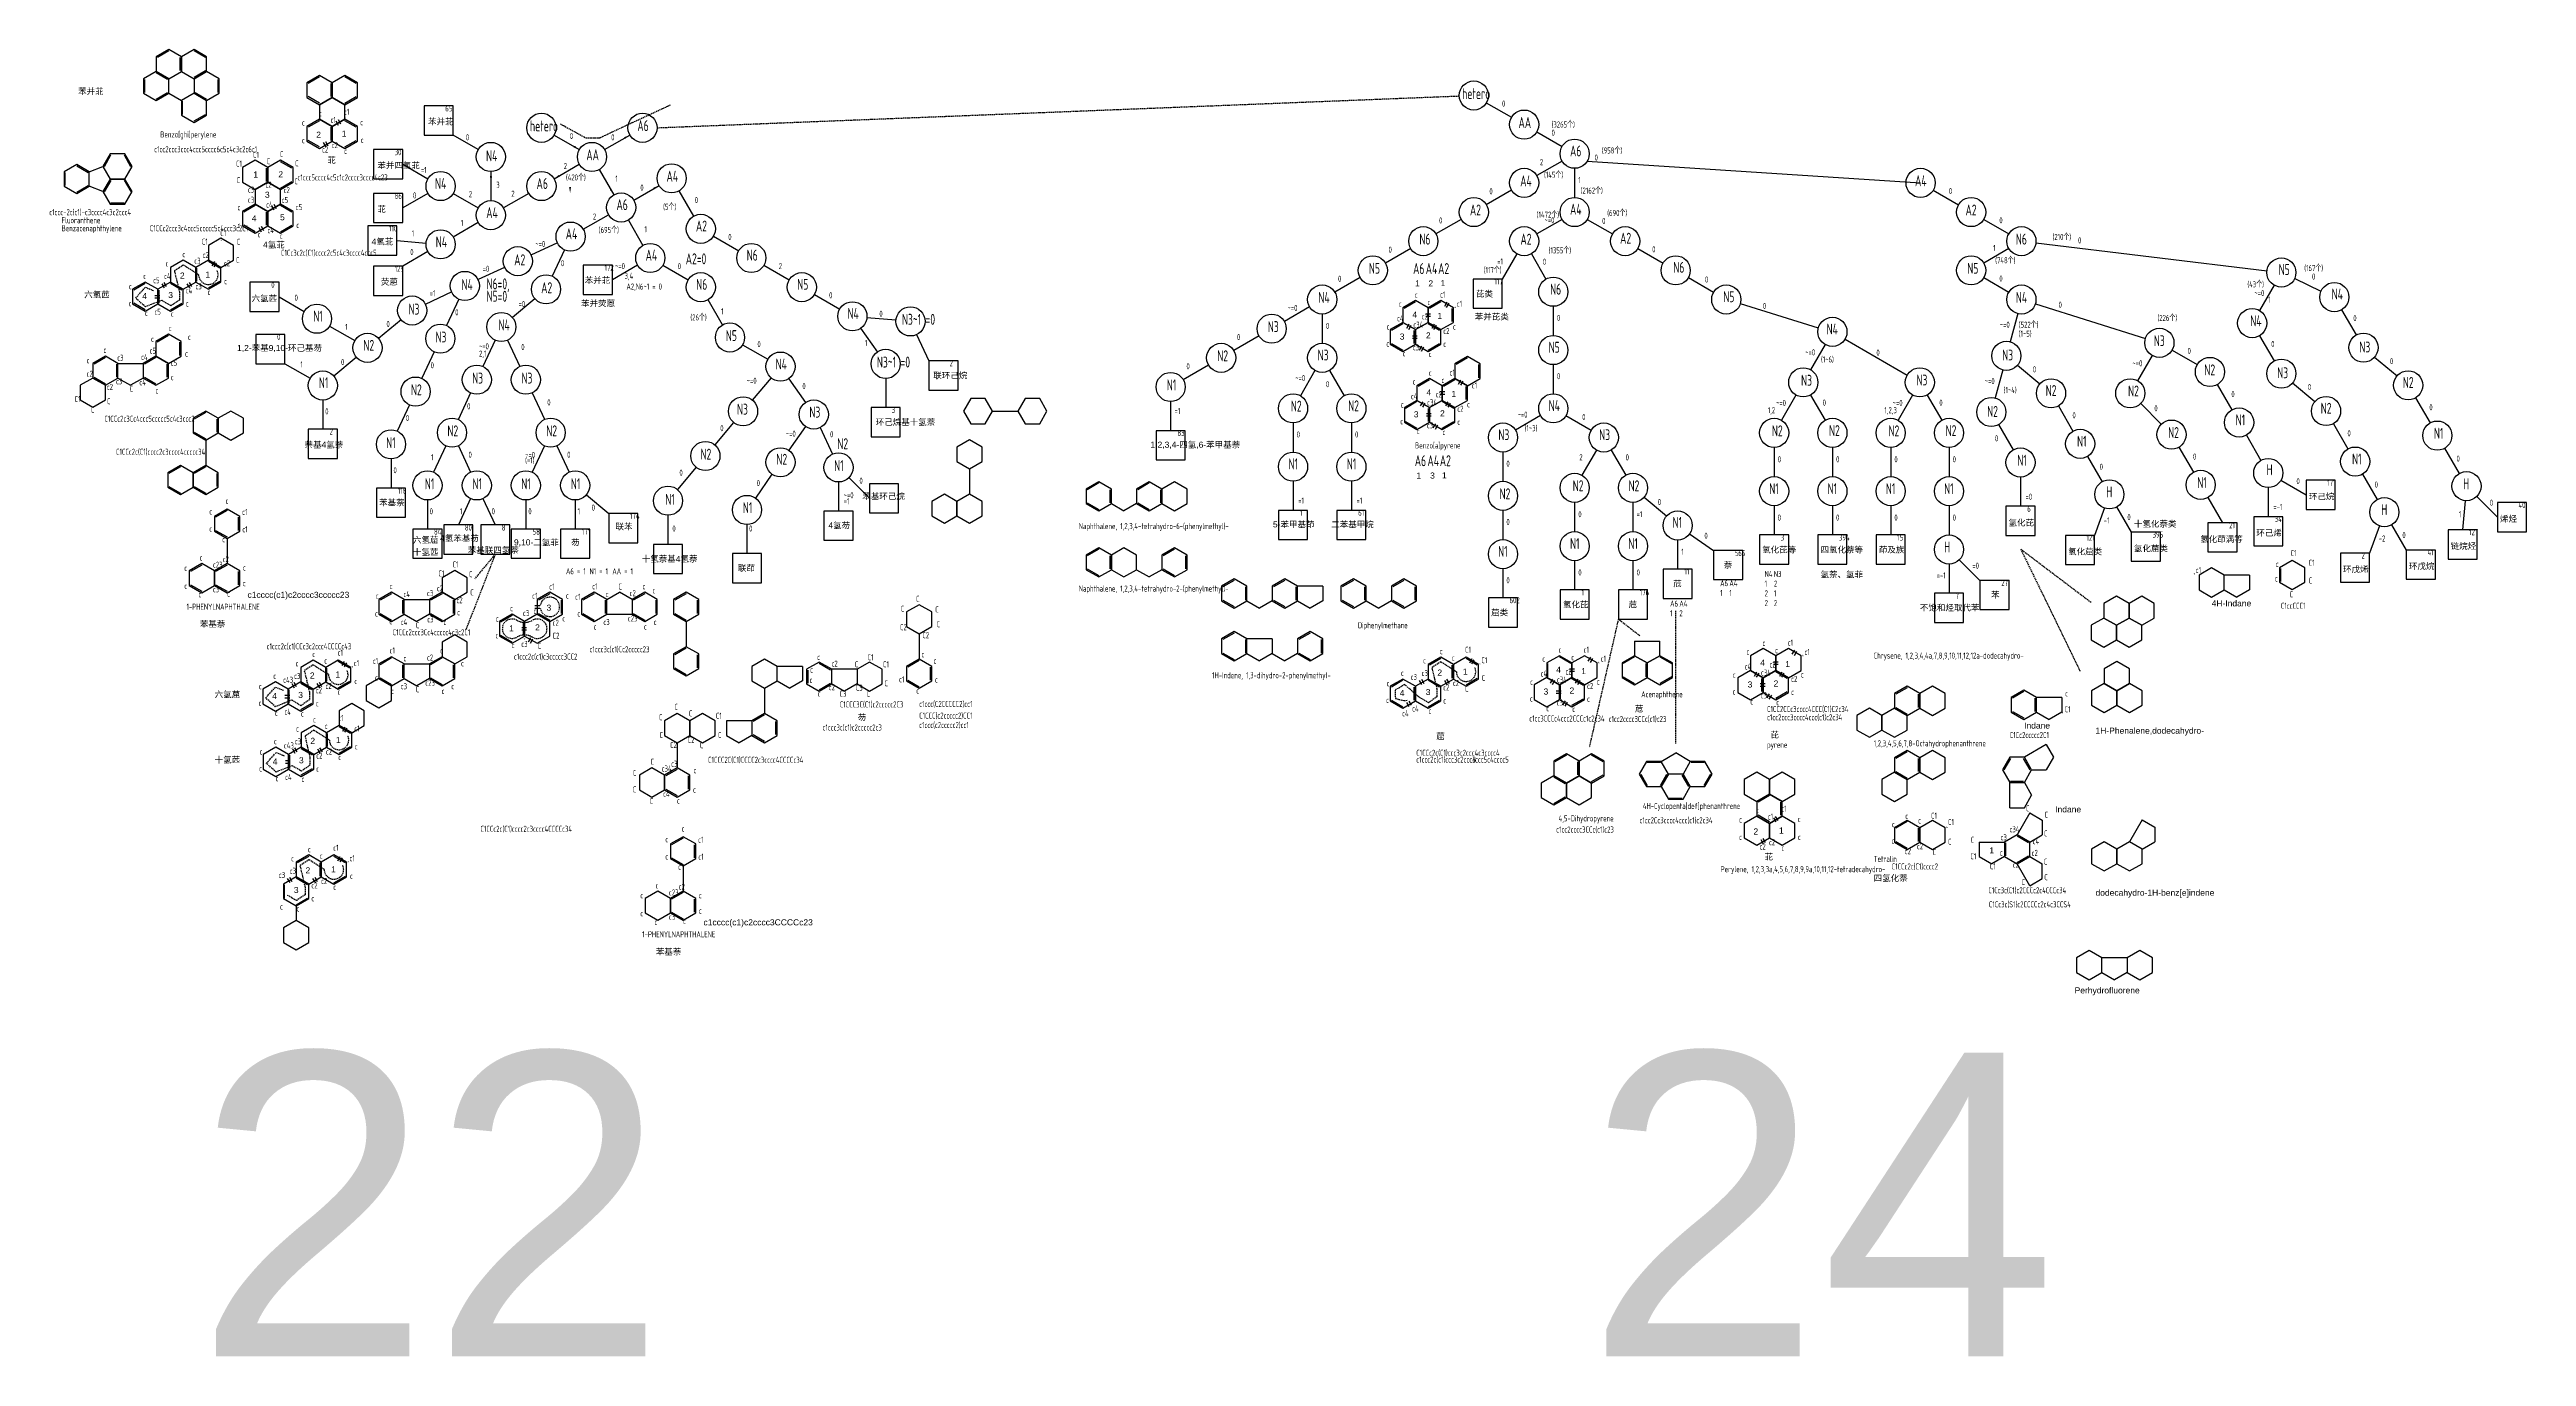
# Model space of a CAD drawing. Header units: millimetres. Extents: x 1948 to 8157, y -969 to 2597.
# Drawn here: x 3212 to 4232, y 987 to 1525 of the extents above; entities that cross this region are included whole.
import ezdxf

# ---------------------------------------------------------------- set-up
doc = ezdxf.new("R2010")
doc.units = ezdxf.units.MM
doc.linetypes.add('ACAD_ISO07W100', pattern=[3, 0, -3])
doc.linetypes.add('DASHED2', pattern=[9.525, 6.35, -3.175])
for name, color, linetype in [('text', 7, 'ACAD_ISO07W100'), ('打断层', 30, 'Continuous'), ('解构', 10, 'DASHED2')]:
    doc.layers.add(name, color=color, linetype=linetype)
doc.styles.get("Standard").update_dxf_attribs({"font": 'arial.ttf'})
doc.styles.add('text', font='hzs.shx', dxfattribs={"width": 0.75, "bigfont": 'hztx.shx'})

msp = doc.modelspace()

# ---------------------------------------------------------------- texts
at = {"layer": 'text'}
for s, height, p in [('苯并苝', 2.5, (3224, 1506.5)), ('2', 2.5, (3322, 1488.6)), ('1', 2.5, (3332.5, 1489)), ('*', 1.2, (3333.5, 1496.1)), ('苯并苝', 2.5, (3368, 1494)), ('苝', 2.5, (3326.6, 1478.2)), ('苯并四氢苝', 2.5, (3347.2, 1476)), ('1', 2.5, (3296.1, 1472.2)), ('2', 2.5, (3306.4, 1472.3)), ('3', 2.5, (3300.9, 1463.9)), ('苝', 2.5, (3347.2, 1458)), ('4', 2.5, (3295.5, 1454.2)), ('5', 2.5, (3307.1, 1454.6)), ('*', 1.2, (3282.6, 1445.4)), ('4氢苝', 2.5, (3300.1, 1443.3)), ('4氢苝', 2.5, (3344.8, 1444.6)), ('2', 2.5, (3265.9, 1430.6)), ('1', 2.5, (3276.4, 1431)), ('荧蒽', 2.5, (3348.6, 1428)), ('苯并苝', 2.5, (3432.5, 1428.7)), ('1', 2.5, (3774.3, 1427.4)), ('2', 2.5, (3779.8, 1427.4)), ('1', 2.5, (3784.8, 1427.5)), ('六氢苉', 2.5, (3226.5, 1422.8)), ('4', 2.5, (3250.4, 1422.2)), ('3', 2.5, (3261.1, 1422.6)), ('六氢苉', 2.5, (3295.4, 1421.2)), ('苯并荧蒽', 2.5, (3431, 1419.2)), ('*', 1.2, (3790.5, 1417.9)), ('芘类', 2.5, (3799.4, 1423.1)), ('3', 2.5, (3768, 1405.5)), ('4', 2.5, (3773.2, 1414.5)), ('2', 2.5, (3778.8, 1406)), ('1', 2.5, (3783.5, 1414)), ('苯并芘类', 2.5, (3798.9, 1413.7)), ('1,2-苯基9,10-环己基芴', 2.5, (3289.4, 1400.8)), ('联环己烷', 2.5, (3576, 1389.5)), ('*', 1.2, (3796.2, 1385.8)), ('4', 2.5, (3779, 1382.5)), ('2', 2.5, (3784.6, 1373.9)), ('1', 2.5, (3789.3, 1381.9)), ('环己烷基十氢萘', 2.5, (3552.3, 1370.3)), ('3', 2.5, (3773.8, 1373.5)), ('萘基4氢萘', 2.5, (3317.2, 1361)), ('1,2,3,4-四氢,6-苯甲基萘', 2.5, (3665.4, 1361)), ('1', 2.5, (3774.9, 1348.3)), ('3', 2.5, (3780.5, 1348.3)), ('1', 2.5, (3785.4, 1348.4)), ('苯基萘', 2.5, (3347.9, 1337.2)), ('苯基环己烷', 2.5, (3546.8, 1339.8)), ('环己烷', 2.5, (4142.2, 1339.7)), ('联苯', 2.5, (3445.2, 1327.3)), ('4氢芴', 2.5, (3532.8, 1327.8)), ('5-苯甲基茚', 2.5, (3715.8, 1328.2)), ('二苯基甲烷', 2.5, (3739.8, 1328.2)), ('氢化芘', 2.5, (4018.6, 1328.9)), ('十氢化萘类', 2.5, (4070.2, 1328.4)), ('环己烯', 2.5, (4120.6, 1324.7)), ('烯烃', 2.5, (4220.9, 1330.5)), ('六氢䓛', 2.5, (3361.8, 1321.8)), ('十氢苉', 2.5, (3361.8, 1316.8)), ('4氢苯基芴', 2.5, (3373, 1322.5)), ('苯基联四氢萘', 2.5, (3384.4, 1317.6)), ('9,10-二氢菲', 2.5, (3403.4, 1320.8)), ('芴', 2.5, (3426.9, 1320.8)), ('十氢萘基4氢萘', 2.5, (3456, 1314)), ('四氢化萘等', 2.5, (3941.2, 1317.8)), ('茚及族', 2.5, (3965.2, 1317.8)), ('氢化䓛类', 2.5, (4043.1, 1317)), ('氢化䓛类', 2.5, (4070.2, 1318.3)), ('氢化茚满等', 2.5, (4097.5, 1322.1)), ('链烷烃', 2.5, (4200.6, 1319.3)), ('联茚', 2.5, (3495.6, 1310.2)), ('苊', 2.5, (3880.6, 1303.8)), ('萘', 2.5, (3901.4, 1311.5)), ('*', 1.2, (4094.8, 1308.2)), ('环戊烯', 2.5, (4156.3, 1309.7)), ('环戊烷', 2.5, (4183.4, 1311)), ('c1cccc(c1)c2cccc3ccccc23', 2.5, (3293.7, 1299.2)), ('3', 2.5, (3416.8, 1293.9)), ('氢化芘', 2.5, (3835.2, 1295.2)), ('苊', 2.5, (3862.2, 1295.2)), ('不饱和烃取代苯', 2.5, (3982.1, 1293.9)), ('苯', 2.5, (4011.4, 1299.2)), ('4H-Indane', 2.5, (4102.2, 1295.7)), ('苯基萘', 2.5, (3274.1, 1287.2)), ('1', 2.5, (3401.4, 1285.4)), ('2', 2.5, (3412.1, 1285.8)), ('䓛类', 2.5, (3805.6, 1291.9)), ('*', 1.2, (3407.4, 1281.4)), ('*', 1.2, (3933.6, 1274.6)), ('2', 2.5, (3319.4, 1266)), ('1', 2.5, (3329.9, 1266.4)), ('*', 1.2, (3336.6, 1269.9)), ('2', 2.5, (3783.5, 1267.2)), ('1', 2.5, (3794, 1267.6)), ('*', 1.2, (3800.7, 1271.2)), ('4', 2.5, (3832.4, 1268.4)), ('1', 2.5, (3842.7, 1267.8)), ('*', 1.2, (3849.6, 1271.7)), ('3', 2.5, (3911.2, 1262.3)), ('4', 2.5, (3916.4, 1271.3)), ('2', 2.5, (3921.9, 1262.7)), ('1', 2.5, (3926.7, 1270.7)), ('六氢䓛', 2.5, (3280.2, 1258.2)), ('4', 2.5, (3303.9, 1257.6)), ('3', 2.5, (3314.6, 1258)), ('4', 2.5, (3768, 1258.8)), ('3', 2.5, (3778.7, 1259.2)), ('3', 2.5, (3827.2, 1259.4)), ('2', 2.5, (3837.9, 1259.8)), ('苊', 2.5, (3864.8, 1252.3)), ('*', 1.2, (3336.9, 1243)), ('芴', 2.5, (3544.9, 1248.8)), ('䓛', 2.5, (3783, 1241)), ('Indane', 2.5, (4025, 1245.4)), ('*', 1.2, (4040.6, 1251)), ('1H-Phenalene,dodecahydro-', 2.5, (4054.4, 1243.3)), ('十氢苉', 2.5, (3280.2, 1231.3)), ('2', 2.5, (3319.6, 1239.1)), ('1', 2.5, (3330.1, 1239.5)), ('4', 2.5, (3304.1, 1230.6)), ('3', 2.5, (3314.9, 1231.1)), ('Indane', 2.5, (4037.8, 1210.9)), ('2', 2.5, (3913.6, 1201.8)), ('1', 2.5, (3924.1, 1202.2)), ('*', 1.2, (3925.2, 1209.3)), ('*', 1.2, (3992.9, 1203.9)), ('1', 2.5, (4010.7, 1194)), ('2', 2.5, (3317.6, 1185.8)), ('1', 2.5, (3328.1, 1186.2)), ('*', 1.2, (3334.8, 1189.7)), ('四氢化萘', 2.5, (3963.1, 1182.6)), ('3', 2.5, (3312.8, 1177.7)), ('dodecahydro-1H-benz[e]indene', 2.5, (4054.4, 1176.6)), ('c1cccc(c1)c2cccc3CCCCc23', 2.5, (3481.4, 1164.4)), ('苯基萘', 2.5, (3461.8, 1152.3)), ('Perhydrofluorene', 2.5, (4045.8, 1136.4)), ('22', 125, (3272, 987)), ('24', 125, (3844.3, 987))]:
    msp.add_text(s, height=height, dxfattribs=at).set_placement(p)
at = {"layer": 'text', "style": 'text', "width": 0.75}
for s, height, p in [('hetero', 4.5, (3793.7, 1504.5)), ('c', 2.5, (3323.1, 1497.4)), ('c1', 2.5, (3333.4, 1498)), ('65', 2.5, (3375.1, 1499.4)), ('0', 2.5, (3810.1, 1501.4)), ('Benzo[ghi]perylene', 2.5, (3257.8, 1488.7)), ('c', 2.5, (3316.1, 1493.6)), ('c1', 2.5, (3327.9, 1494.7)), ('c', 2.5, (3340.1, 1493.7)), ('0', 2.5, (3383.6, 1487.5)), ('hetero', 4.5, (3410, 1491.2)), ('0', 2.5, (3426.4, 1488.1)), ('0', 2.5, (3443.4, 1487.5)), ('A6', 4.5, (3454.2, 1491.3)), ('AA', 4.5, (3816.9, 1492.6)), ('(3265个)', 2.5, (3830.5, 1492.8)), ('0', 2.5, (3830.5, 1489.4)), ('c1cc2ccc3ccc4ccc5cccc6c5c4c3c2c6c1', 2.5, (3255.3, 1482.6)), ('C1', 2.5, (3289, 1476.7)), ('C1', 2.5, (3296, 1480.3)), ('C', 2.5, (3301.6, 1477.7)), ('C', 2.5, (3307.1, 1480.6)), ('C', 2.5, (3313.3, 1476.8)), ('c', 2.5, (3316.1, 1486.3)), ('c2', 2.5, (3324.4, 1482.5)), ('c2', 2.5, (3328.4, 1484.3)), ('c', 2.5, (3333.5, 1481.9)), ('c', 2.5, (3340.3, 1486.4)), ('30', 2.5, (3354.3, 1481.4)), ('N4', 4.5, (3391.9, 1478.9)), ('AA', 4.5, (3433.2, 1479.3)), ('2', 2.5, (3825.7, 1477.3)), ('A6', 4.5, (3838.1, 1480.9)), ('0', 2.5, (3848.2, 1479.2)), ('(958个)', 2.5, (3851.2, 1482.1)), ('C', 2.5, (3289.3, 1469.9)), ('c3', 2.5, (3293.9, 1466)), ('c2', 2.5, (3301.1, 1468)), ('c2', 2.5, (3308.6, 1465.8)), ('C', 2.5, (3313, 1469.4)), ('c1ccc5cccc4c5c1c2cccc3cccc4c23', 2.5, (3314.3, 1471)), ('=1', 2.5, (3365.1, 1474.1)), ('N4', 4.5, (3370.9, 1467.5)), ('3', 2.5, (3396.1, 1468)), ('A6', 4.5, (3412.7, 1467.5)), ('2', 2.5, (3423.9, 1475.7)), ('(420个)', 2.5, (3424.8, 1471)), ('1', 2.5, (3445.1, 1470.5)), ('0', 2.5, (3455.4, 1466.8)), ('A4', 4.5, (3466.2, 1470.5)), ('A4', 4.5, (3817.6, 1468.6)), ('(145个)', 2.5, (3827.4, 1472.1)), ('1', 2.5, (3841.5, 1469.9)), ('(2162个)', 2.5, (3842.5, 1465.6)), ('A4', 4.5, (3980.1, 1468.6)), ('c1ccc-2c(c1)-c3cccc4c3c2ccc4', 2.5, (3212.1, 1456.7)), ('c', 2.5, (3289.6, 1458.7)), ('c3', 2.5, (3293.9, 1461.8)), ('c4', 2.5, (3301.4, 1459.8)), ('c5', 2.5, (3307.8, 1461.7)), ('c5', 2.5, (3313.6, 1458.8)), ('86', 2.5, (3354.3, 1463.4)), ('0', 2.5, (3361.8, 1463.6)), ('2', 2.5, (3384.8, 1464.1)), ('A4', 4.5, (3392, 1455.5)), ('2', 2.5, (3402.3, 1464.3)), ('A6', 4.5, (3445.6, 1458.8)), ('(5个)', 2.5, (3464.8, 1458.9)), ('0', 2.5, (3477.8, 1461.7)), ('A2', 4.5, (3796.9, 1456.6)), ('0', 2.5, (3804.9, 1465.3)), ('(1472个)', 2.5, (3824.4, 1455.7)), ('A4', 4.5, (3838.1, 1456.9)), ('(690个)', 2.5, (3853.4, 1456.4)), ('0', 2.5, (3994, 1465.4)), ('A2', 4.5, (4000.9, 1456.6)), ('Fluoranthene', 2.5, (3217.2, 1453.4)), ('Benzacenaphthylene', 2.5, (3217.2, 1450.1)), ('C1CCc2ccc3c4ccc5ccccc5c4ccc3c2C1', 2.5, (3253.5, 1450.1)), ('C1', 2.5, (3282.5, 1448.1)), ('c', 2.5, (3289.6, 1451.4)), ('c', 2.5, (3297.9, 1447.6)), ('c4', 2.5, (3301.9, 1449.3)), ('c', 2.5, (3307, 1447)), ('c', 2.5, (3313.8, 1451.4)), ('110', 2.5, (3352, 1450)), ('1', 2.5, (3361.3, 1448)), ('N4', 4.5, (3371.2, 1443.5)), ('1', 2.5, (3381.5, 1452.3)), ('A4', 4.5, (3424.7, 1446.8)), ('2', 2.5, (3435.9, 1454.9)), ('(695个)', 2.5, (3438.3, 1449.4)), ('1', 2.5, (3457.1, 1449.7)), ('A2', 4.5, (3478.3, 1450)), ('0', 2.5, (3491.6, 1446.5)), ('N6', 4.5, (3776.1, 1444.6)), ('0', 2.5, (3784.2, 1453.3)), ('A2', 4.5, (3817.7, 1444.6)), ('~=0', 2.5, (3827.6, 1453.4)), ('0', 2.5, (3851.3, 1453.1)), ('A2', 4.5, (3858.7, 1445)), ('0', 2.5, (4014.8, 1453.4)), ('N6', 4.5, (4021.6, 1444.6)), ('(210个)', 2.5, (4036.7, 1446.5)), ('c', 2.5, (3266.9, 1439.4)), ('c3', 2.5, (3271.8, 1436.7)), ('C1', 2.5, (3274.9, 1444.6)), ('c2', 2.5, (3275.3, 1439.1)), ('c2', 2.5, (3284, 1435.7)), ('C', 2.5, (3289, 1437)), ('C', 2.5, (3289.3, 1444.5)), ('C1Cc3c2c(C1)cccc2c5c4c3cccc4ccc5', 2.5, (3307.5, 1440)), ('0', 2.5, (3360.7, 1440.3)), ('A2', 4.5, (3403.5, 1436.1)), ('~=0', 2.5, (3412.2, 1443.6)), ('0', 2.5, (3422.7, 1435.7)), ('A4', 4.5, (3457.6, 1438)), ('A2=0', 4.5, (3474.1, 1436.5)), ('N6', 4.5, (3499.2, 1438)), ('0', 2.5, (3763.4, 1441.3)), ('=1', 2.5, (3808.1, 1436.4)), ('0', 2.5, (3826.9, 1436.3)), ('(1355个)', 2.5, (3829.3, 1441)), ('0', 2.5, (3871.9, 1441.4)), ('1', 2.5, (4012.3, 1442)), ('(748个)', 2.5, (4013.1, 1436.9)), ('0', 2.5, (4047.2, 1445.1)), ('c', 2.5, (3244.9, 1426.2)), ('c', 2.5, (3250.8, 1430.4)), ('c5', 2.5, (3254.9, 1428.7)), ('c4', 2.5, (3259.4, 1430.4)), ('c', 2.5, (3260, 1435.6)), ('c3', 2.5, (3272.3, 1426.2)), ('c', 2.5, (3284.1, 1428.3)), ('0', 2.5, (3303.5, 1426.8)), ('129', 2.5, (3354.3, 1433.4)), ('N4', 4.5, (3381.8, 1425.9)), ('=0', 2.5, (3390.5, 1433.4)), ('N6=0,', 4.5, (3392.1, 1426.2)), ('A2', 4.5, (3414.6, 1424.6)), ('172', 2.5, (3440.7, 1433.9)), ('~=0', 2.5, (3445, 1434.5)), ('3,4', 2.5, (3448.9, 1430.5)), ('A2,N6~1 = 0', 2.5, (3449.7, 1426.1)), ('0', 2.5, (3470.8, 1434.5)), ('N6', 4.5, (3478.4, 1426)), ('2', 2.5, (3512.4, 1434.5)), ('N5', 4.5, (3520, 1426)), ('0', 2.5, (3742.6, 1429.3)), ('N5', 4.5, (3755.3, 1432.6)), ('A6', 4.5, (3773.5, 1432.5)), ('A4', 4.5, (3778.7, 1432.5)), ('A2', 4.5, (3783.8, 1432.5)), ('(117个)', 2.5, (3802.6, 1432.9)), ('117', 2.5, (3807, 1428.2)), ('N6', 4.5, (3829.9, 1424)), ('N6', 4.5, (3880.6, 1433)), ('0', 2.5, (3893.6, 1429)), ('N5', 4.5, (4001.6, 1432.6)), ('0', 2.5, (4014.8, 1429.4)), ('(43个)', 2.5, (4116.9, 1427)), ('N5', 4.5, (4129.8, 1432.1)), ('(167个)', 2.5, (4140.3, 1433.7)), ('0', 2.5, (4143.5, 1430.2)), ('c', 2.5, (3244.8, 1419.2)), ('c5', 2.5, (3255.4, 1415.7)), ('c4', 2.5, (3268.3, 1424.5)), ('c', 2.5, (3268.3, 1419.1)), ('c', 2.5, (3277.3, 1423.9)), ('0', 2.5, (3313.1, 1421.5)), ('N1', 4.5, (3320.8, 1412.9)), ('N3', 4.5, (3360, 1415.8)), ('=1', 2.5, (3368.7, 1423.3)), ('0', 2.5, (3379.2, 1415.5)), ('N5=0', 4.5, (3392.1, 1421.1)), ('=0', 2.5, (3405.3, 1418.9)), ('1', 2.5, (3488.7, 1415.9)), ('0', 2.5, (3533.1, 1422.5)), ('N4', 4.5, (3540.7, 1414)), ('0', 2.5, (3553.8, 1414.9)), ('~=0', 2.5, (3721.8, 1417.3)), ('N4', 4.5, (3734.5, 1420.6)), ('c', 2.5, (3767.6, 1419)), ('c', 2.5, (3774.2, 1422.7)), ('c', 2.5, (3779.4, 1419.7)), ('c1', 2.5, (3784.6, 1422.8)), ('c1', 2.5, (3791.5, 1419)), ('N5', 4.5, (3901.2, 1420.9)), ('0', 2.5, (3917.5, 1418.1)), ('N4', 4.5, (4021.6, 1420.6)), ('0', 2.5, (4039.2, 1418.6)), ('~=0', 2.5, (4119.8, 1423.4)), ('1', 2.5, (4125.4, 1420.7)), ('N4', 4.5, (4151.6, 1422)), ('c', 2.5, (3251.5, 1415.2)), ('c', 2.5, (3261.3, 1409)), ('c', 2.5, (3262.2, 1414.9)), ('c', 2.5, (3269.2, 1405.4)), ('0', 2.5, (3305.9, 1405.4)), ('1', 2.5, (3333.9, 1409.5)), ('0', 2.5, (3350.9, 1410.7)), ('N3', 4.5, (3371.1, 1404.3)), ('N4', 4.5, (3397, 1409.3)), ('(26个)', 2.5, (3476, 1413.4)), ('N5', 4.5, (3490.6, 1404.9)), ('N3~1 =0', 4.5, (3563.1, 1411.6)), ('0', 2.5, (3701, 1405.3)), ('N3', 4.5, (3713.7, 1408.6)), ('0', 2.5, (3737.6, 1409.9)), ('c', 2.5, (3762.6, 1409.6)), ('c4', 2.5, (3766.9, 1413)), ('c34', 2.5, (3773.6, 1410.4)), ('c2', 2.5, (3777.1, 1413.8)), ('c2', 2.5, (3785.9, 1407.8)), ('c', 2.5, (3789.9, 1409.6)), ('0', 2.5, (3832.7, 1413.2)), ('N4', 4.5, (3943.7, 1407.6)), ('~=0', 2.5, (4015, 1410.4)), ('(522个)', 2.5, (4022.8, 1410.4)), ('N3', 4.5, (4078.4, 1402.8)), ('(226个)', 2.5, (4079.9, 1413.2)), ('N4', 4.5, (4118.1, 1411)), ('0', 2.5, (4160.5, 1413.1)), ('c', 2.5, (3227.5, 1395.7)), ('c', 2.5, (3234.4, 1400)), ('c3', 2.5, (3240.1, 1396.8)), ('c4', 2.5, (3249.9, 1397.1)), ('c5', 2.5, (3253.4, 1399.7)), ('c', 2.5, (3254, 1404.5)), ('c5', 2.5, (3262.1, 1394.7)), ('c', 2.5, (3268, 1398.5)), ('0', 2.5, (3332.2, 1395)), ('N2', 4.5, (3341.4, 1400.9)), ('~=0', 2.5, (3389, 1401.5)), ('2,1', 2.5, (3389, 1398.5)), ('0', 2.5, (3406.4, 1401.2)), ('0', 2.5, (3503.6, 1402.4)), ('N4', 4.5, (3511.1, 1393.2)), ('1', 2.5, (3547.8, 1402.9)), ('N3~1 =0', 4.5, (3552.8, 1394)), ('2', 2.5, (3582.7, 1394.5)), ('N2', 4.5, (3692.9, 1396.6)), ('N3', 4.5, (3734.2, 1396.9)), ('c', 2.5, (3762.5, 1402.6)), ('c', 2.5, (3769.2, 1398.6)), ('c3', 2.5, (3773.4, 1401.1)), ('c', 2.5, (3779.9, 1398.3)), ('c', 2.5, (3785.9, 1402.5)), ('N5', 4.5, (3829.3, 1400.1)), ('~=0', 2.5, (3934.9, 1399)), ('(1~6)', 2.5, (3941.4, 1396.1)), ('0', 2.5, (3964.2, 1398.9)), ('N3', 4.5, (4016, 1396.9)), ('~=0', 2.5, (4069.6, 1394.5)), ('0', 2.5, (4092.3, 1399.6)), ('0', 2.5, (4126.7, 1402.4)), ('N3', 4.5, (4163, 1400.2)), ('0', 2.5, (4175.6, 1395.4)), ('c2', 2.5, (3227.5, 1390.2)), ('c2', 2.5, (3235.8, 1384.8)), ('c3', 2.5, (3239.6, 1387.1)), ('c4', 2.5, (3249.2, 1386.7)), ('c', 2.5, (3262.1, 1388.8)), ('1', 2.5, (3315.5, 1394)), ('N1', 4.5, (3323.1, 1385.5)), ('N2', 4.5, (3361, 1382.6)), ('0', 2.5, (3369.1, 1393.7)), ('N3', 4.5, (3386.2, 1387.4)), ('N3', 4.5, (3406.5, 1387.4)), ('~=0', 2.5, (3499.2, 1387.3)), ('0', 2.5, (3522.1, 1385.1)), ('N1', 4.5, (3672.1, 1384.6)), ('0', 2.5, (3680.2, 1393.3)), ('~=0', 2.5, (3725, 1388.4)), ('0', 2.5, (3737.6, 1385.9)), ('c', 2.5, (3773.3, 1387)), ('c', 2.5, (3780, 1390.6)), ('c', 2.5, (3785.2, 1387.6)), ('c1', 2.5, (3788.5, 1390.7)), ('c1', 2.5, (3797.7, 1385.4)), ('0', 2.5, (3832.7, 1389.2)), ('N3', 4.5, (3933.2, 1386.5)), ('N3', 4.5, (3980.7, 1386.6)), ('~=0', 2.5, (4008.8, 1387.2)), ('0', 2.5, (4028.6, 1392)), ('N2', 4.5, (4033.9, 1382.3)), ('N2', 4.5, (4099.2, 1390.8)), ('N3', 4.5, (4129.2, 1389.6)), ('0', 2.5, (4141.8, 1384.7)), ('N2', 4.5, (4180.9, 1385.6)), ('C1', 2.5, (3222.5, 1379.8)), ('C', 2.5, (3229.3, 1375.4)), ('C', 2.5, (3235.9, 1378.9)), ('C', 2.5, (3245.2, 1384)), ('c', 2.5, (3255.8, 1383.3)), ('0', 2.5, (3325.7, 1374.7)), ('0', 2.5, (3384.1, 1376.8)), ('0', 2.5, (3417.1, 1378.4)), ('N3', 4.5, (3495.2, 1374.6)), ('N3', 4.5, (3525, 1373.4)), ('3', 2.5, (3558.9, 1375.3)), ('=1', 2.5, (3675.3, 1374.9)), ('N2', 4.5, (3723.2, 1375.9)), ('N2', 4.5, (3746.8, 1376)), ('c', 2.5, (3768.4, 1377.5)), ('c4', 2.5, (3772.6, 1380.9)), ('c34', 2.5, (3779.3, 1378.4)), ('c2', 2.5, (3782.8, 1381.7)), ('c2', 2.5, (3791.7, 1375.8)), ('c', 2.5, (3795.7, 1377.6)), ('N4', 4.5, (3829.3, 1376.1)), ('1,2', 2.5, (3919.5, 1375.2)), ('~=0', 2.5, (3922.9, 1378.2)), ('0', 2.5, (3942.1, 1378.3)), ('1,2,3', 2.5, (3967.5, 1375.2)), ('~=0', 2.5, (3970.9, 1378.2)), ('0', 2.5, (3990.1, 1378.3)), ('N2', 4.5, (4009.8, 1373.7)), ('N2', 4.5, (4067.8, 1382.1)), ('0', 2.5, (4078.6, 1376)), ('0', 2.5, (4110.3, 1381.8)), ('N2', 4.5, (4147.1, 1375)), ('0', 2.5, (4191.8, 1376.4)), ('C1CCc2c3Cc4ccc5ccccc5c4c3ccc2', 2.5, (3234.8, 1371.7)), ('2', 2.5, (3327.5, 1366.4)), ('0', 2.5, (3358.9, 1372)), ('N2', 4.5, (3376, 1365.7)), ('N2', 4.5, (3416.7, 1365.7)), ('0', 2.5, (3488.3, 1367.8)), ('~=0', 2.5, (3515.3, 1365.5)), ('0', 2.5, (3533.5, 1365.3)), ('83', 2.5, (3676.5, 1365.8)), ('0', 2.5, (3725.6, 1365.2)), ('0', 2.5, (3749.6, 1365.2)), ('c', 2.5, (3768.2, 1370.6)), ('c', 2.5, (3775, 1366.6)), ('c3', 2.5, (3779.2, 1369)), ('c', 2.5, (3785.6, 1366.2)), ('c', 2.5, (3791.7, 1370.4)), ('N3', 4.5, (3808.6, 1364.1)), ('~=0', 2.5, (3816.5, 1373.4)), ('(1~3)', 2.5, (3819.4, 1367.8)), ('0', 2.5, (3843.1, 1372.4)), ('N3', 4.5, (3850.1, 1364.1)), ('N2', 4.5, (3921.2, 1365.7)), ('N2', 4.5, (3944.7, 1365.8)), ('N2', 4.5, (3969.2, 1365.7)), ('N2', 4.5, (3992.7, 1365.8)), ('0', 2.5, (4044.9, 1373.1)), ('N2', 4.5, (4084.3, 1365)), ('N1', 4.5, (4112.1, 1370.2)), ('0', 2.5, (4158.1, 1365.7)), ('N1', 4.5, (4193.7, 1364.7)), ('C1CCc2c(C1)cccc2c3cccc4ccccc34', 2.5, (3239.6, 1358.1)), ('N1', 4.5, (3350.8, 1360.8)), ('1', 2.5, (3369.3, 1355.8)), ('0', 2.5, (3384.7, 1356.9)), ('~=0', 2.5, (3408, 1356.8)), ('(=1)', 2.5, (3408, 1354.6)), ('0', 2.5, (3425.3, 1356.9)), ('N2', 4.5, (3480.2, 1356.1)), ('N2', 4.5, (3511.4, 1354)), ('N2', 4.5, (3536.5, 1360.4)), ('N1', 4.5, (3722.2, 1352.1)), ('N1', 4.5, (3746.2, 1352.1)), ('Benzo[a]pyrene', 2.5, (3774.3, 1360.7)), ('A6', 4.5, (3774.2, 1353.4)), ('A4', 4.5, (3779.4, 1353.4)), ('A2', 4.5, (3784.5, 1353.4)), ('2', 2.5, (3841.9, 1355.8)), ('0', 2.5, (3861, 1355.8)), ('0', 2.5, (3923.6, 1355)), ('0', 2.5, (3947.6, 1355)), ('0', 2.5, (3971.6, 1355)), ('0', 2.5, (3995.6, 1355)), ('0', 2.5, (4013, 1363.6)), ('N1', 4.5, (4022.2, 1353.6)), ('N1', 4.5, (4046.8, 1361.4)), ('0', 2.5, (4094.5, 1356.1)), ('N1', 4.5, (4160, 1354.1)), ('0', 2.5, (4203, 1355.3)), ('0', 2.5, (3353.8, 1350.5)), ('N1', 4.5, (3366.7, 1343.9)), ('N1', 4.5, (3386.3, 1343.9)), ('N1', 4.5, (3406.4, 1343.9)), ('N1', 4.5, (3426.8, 1343.9)), ('0', 2.5, (3471.5, 1349.5)), ('0', 2.5, (3503.3, 1345.2)), ('N1', 4.5, (3535.2, 1351.4)), ('0', 2.5, (3545.6, 1346.2)), ('0', 2.5, (3811.9, 1353.2)), ('N2', 4.5, (3839.2, 1343.1)), ('N2', 4.5, (3862.2, 1343.1)), ('N1', 4.5, (3920.1, 1341.9)), ('N1', 4.5, (3944.1, 1341.9)), ('N1', 4.5, (3968.1, 1341.9)), ('N1', 4.5, (3992.1, 1341.9)), ('0', 2.5, (4056.1, 1351.9)), ('N1', 4.5, (4096.3, 1344.4)), ('H', 4.5, (4124.8, 1349.7)), ('0', 2.5, (4137.1, 1346)), ('171', 2.5, (4149.8, 1345.4)), ('0', 2.5, (4169.3, 1344.6)), ('H', 4.5, (4205.7, 1343.9)), ('c', 2.5, (3284.7, 1337.9)), ('c1', 2.5, (3291.5, 1333.3)), ('118', 2.5, (3355.6, 1342.1)), ('0', 2.5, (3368.7, 1333.6)), ('1', 2.5, (3381.1, 1333.6)), ('0', 2.5, (3394.2, 1333.6)), ('0', 2.5, (3409.3, 1333.6)), ('1', 2.5, (3429.6, 1333.6)), ('0', 2.5, (3435.4, 1335.1)), ('N1', 4.5, (3465.7, 1337.5)), ('N1', 4.5, (3497.6, 1334.1)), ('~=0', 2.5, (3539.1, 1340.2)), ('=1', 2.5, (3539.1, 1337.7)), ('=1', 2.5, (3726.2, 1338)), ('=1', 2.5, (3750.2, 1338)), ('N2', 4.5, (3809.1, 1339.8)), ('0', 2.5, (3874.2, 1337.4)), ('=0', 2.5, (4025.6, 1339.6)), ('6', 2.5, (4026.3, 1334.6)), ('H', 4.5, (4058.8, 1340.6)), ('=-1', 2.5, (4127.6, 1335.4)), ('H', 4.5, (4172, 1333.3)), ('0', 2.5, (4216.7, 1337.1)), ('40', 2.5, (4228.5, 1336.2)), ('c', 2.5, (3278, 1333.5)), ('c', 2.5, (3278, 1326.4)), ('c1', 2.5, (3291.6, 1326.2)), ('84', 2.5, (3370.5, 1325.2)), ('80', 2.5, (3383.2, 1326.9)), ('8', 2.5, (3398.4, 1326.9)), ('58', 2.5, (3411.1, 1325.2)), ('171', 2.5, (3431.4, 1325.2)), ('174', 2.5, (3451.2, 1331.7)), ('0', 2.5, (3468.6, 1326.5)), ('0', 2.5, (3500.2, 1326.5)), ('Naphthalene, 1,2,3,4-tetrahydro-6-(phenylmethyl)-', 2.5, (3635.9, 1327.5)), ('1', 2.5, (3726.9, 1333)), ('61', 2.5, (3750.9, 1333)), ('0', 2.5, (3811.9, 1329.2)), ('0', 2.5, (3841.5, 1332.4)), ('=1', 2.5, (3865.5, 1332.4)), ('N1', 4.5, (3880.3, 1328)), ('0', 2.5, (3893.4, 1323.5)), ('0', 2.5, (3923.6, 1331)), ('0', 2.5, (3947.6, 1331)), ('0', 2.5, (3971.6, 1331)), ('0', 2.5, (3995.6, 1331)), ('-1', 2.5, (4057.8, 1329.8)), ('0', 2.5, (4067.5, 1331.2)), ('395', 2.5, (4077.9, 1324)), ('21', 2.5, (4109.4, 1327.8)), ('34', 2.5, (4128.2, 1330.4)), ('0', 2.5, (4180.7, 1323.8)), ('1', 2.5, (4204, 1332.4)), ('127', 2.5, (4208.2, 1325)), ('c', 2.5, (3274, 1314.5)), ('c', 2.5, (3283.3, 1322.1)), ('c2', 2.5, (3283.5, 1313.9)), ('N1', 4.5, (3808.5, 1316.1)), ('N1', 4.5, (3838.1, 1319.3)), ('N1', 4.5, (3862.1, 1319.3)), ('1', 2.5, (3883.9, 1316.9)), ('565', 2.5, (3905.9, 1316.4)), ('3', 2.5, (3924.8, 1322.8)), ('394', 2.5, (3948.8, 1322.8)), ('15', 2.5, (3972.8, 1322.8)), ('H', 4.5, (3992.1, 1317.9)), ('121', 2.5, (4050.7, 1322.7)), ('C1', 2.5, (4134.7, 1316.4)), ('2', 2.5, (4163.9, 1315.4)), ('-2', 2.5, (4171, 1322.4)), ('41', 2.5, (4191.1, 1316.7)), ('c', 2.5, (3267.7, 1310.3)), ('c23', 2.5, (3279.5, 1311.6)), ('c', 2.5, (3291.8, 1310.4)), ('c', 2.5, (3291.8, 1304)), ('C1', 2.5, (3372.3, 1308)), ('C1', 2.5, (3378.1, 1311.7)), ('C', 2.5, (3384.9, 1307.7)), ('c1', 2.5, (3417.9, 1302.6)), ('A6 = 1', 2.5, (3424.8, 1308.9)), ('N1 = 1', 2.5, (3434.5, 1308.9)), ('c1', 2.5, (3435.6, 1302.7)), ('AA = 1', 2.5, (3443.9, 1308.9)), ('C', 2.5, (3446.4, 1302.6)), ('0', 2.5, (3811.9, 1305.2)), ('0', 2.5, (3841.5, 1308.4)), ('0', 2.5, (3865.5, 1308.4)), ('11', 2.5, (3885.2, 1308.8)), ('A6', 2.5, (3899.9, 1304)), ('A4', 2.5, (3903.7, 1304)), ('1', 2.5, (3918.2, 1303.8)), ('N4', 2.5, (3918.2, 1307.8)), ('N3', 2.5, (3922, 1307.8)), ('2', 2.5, (3922, 1303.8)), ('=-1', 2.5, (3989, 1307.2)), ('=0', 2.5, (4003.7, 1311.2)), ('271', 2.5, (4015.6, 1304.1)), ('c1', 2.5, (4095.7, 1309.4)), ('c', 2.5, (4128.2, 1305.9)), ('c', 2.5, (4128.6, 1311.9)), ('C1', 2.5, (4142.1, 1312.4)), ('C', 2.5, (4142.1, 1305.1)), ('c', 2.5, (3267.7, 1302.9)), ('1-PHENYLNAPHTHALENE', 2.5, (3268.6, 1294.3)), ('c', 2.5, (3273.5, 1299.4)), ('c3', 2.5, (3279.5, 1301.5)), ('c', 2.5, (3285.3, 1299.7)), ('c', 2.5, (3346.5, 1298.8)), ('c', 2.5, (3352.3, 1302.8)), ('c4', 2.5, (3357.9, 1299.5)), ('c3', 2.5, (3367.6, 1299.9)), ('c2', 2.5, (3371.7, 1301.9)), ('c2', 2.5, (3379.7, 1297)), ('C', 2.5, (3385.4, 1300.2)), ('c', 2.5, (3401.8, 1293.7)), ('c1', 2.5, (3410.9, 1298.8)), ('c', 2.5, (3424.8, 1298.9)), ('c1', 2.5, (3428.6, 1298.4)), ('c', 2.5, (3441.2, 1299.5)), ('c2', 2.5, (3451, 1299.9)), ('c', 2.5, (3456.3, 1302.7)), ('c', 2.5, (3460.4, 1301)), ('C', 2.5, (3562.6, 1293.5)), ('C', 2.5, (3568.9, 1297.6)), ('C', 2.5, (3576.8, 1293.2)), ('Naphthalene, 1,2,3,4-tetrahydro-2-(phenylmethyl)-', 2.5, (3635.9, 1301.8)), ('602', 2.5, (3813.2, 1297)), ('1', 2.5, (3842.8, 1300.2)), ('176', 2.5, (3866.8, 1300.2)), ('A6', 2.5, (3879.3, 1295.6)), ('A4', 2.5, (3883.1, 1295.6)), ('1', 2.5, (3899.9, 1300)), ('1', 2.5, (3903.7, 1300)), ('2', 2.5, (3918.2, 1299.8)), ('2', 2.5, (3918.2, 1295.8)), ('1', 2.5, (3922, 1299.8)), ('2', 2.5, (3922, 1295.8)), ('7', 2.5, (3996.8, 1298.8)), ('C1ccCCC1', 2.5, (4130.7, 1294.7)), ('C', 2.5, (4134.3, 1299.4)), ('c', 2.5, (3346.2, 1291.5)), ('c', 2.5, (3352.1, 1288.3)), ('C1CCc2ccc3Cc4ccccc4c3c2C1', 2.5, (3353.5, 1283.8)), ('c4', 2.5, (3356.8, 1288)), ('C', 2.5, (3363, 1286.7)), ('c3', 2.5, (3367.7, 1289.1)), ('c', 2.5, (3374.4, 1288)), ('c', 2.5, (3380, 1292)), ('c', 2.5, (3395.9, 1289.4)), ('c3', 2.5, (3407.1, 1291.7)), ('c', 2.5, (3411.4, 1292.6)), ('c2', 2.5, (3419.3, 1287.7)), ('C2', 2.5, (3419.3, 1282.4)), ('c', 2.5, (3423.3, 1289.5)), ('c', 2.5, (3429.5, 1291.5)), ('c', 2.5, (3436.2, 1286.1)), ('c3', 2.5, (3440.2, 1288)), ('c23', 2.5, (3450.3, 1289.5)), ('c', 2.5, (3456.9, 1286.1)), ('c', 2.5, (3460.9, 1288)), ('C2', 2.5, (3562.3, 1285.9)), ('C2', 2.5, (3571.5, 1282.6)), ('C', 2.5, (3577.4, 1287.1)), ('Diphenylmethane', 2.5, (3750.8, 1286.7)), ('1', 2.5, (3879.3, 1291.6)), ('2', 2.5, (3883.1, 1291.6)), ('c1ccc2c(c1)CCc3c2ccc4CCCCc43', 2.5, (3301.6, 1278)), ('c', 2.5, (3320.4, 1274.8)), ('c1', 2.5, (3330.8, 1275.4)), ('c1', 2.5, (3345.3, 1272)), ('c1', 2.5, (3352.2, 1276.3)), ('c', 2.5, (3357.9, 1273.1)), ('c2', 2.5, (3367.6, 1273.4)), ('c', 2.5, (3373, 1276.3)), ('c', 2.5, (3395.8, 1282.5)), ('c', 2.5, (3402.5, 1278.5)), ('c1ccc2c(c1)c3ccccc3CC2', 2.5, (3403.4, 1273.8)), ('c3', 2.5, (3406.4, 1279)), ('C', 2.5, (3413.2, 1278.2)), ('c1ccc3c(c1)Cc2ccccc23', 2.5, (3434.5, 1276.8)), ('c', 2.5, (3528.2, 1273.6)), ('C1', 2.5, (3549, 1273.5)), ('c', 2.5, (3571.1, 1274.7)), ('c', 2.5, (3784.5, 1276)), ('c', 2.5, (3789.4, 1273.3)), ('C1', 2.5, (3794.9, 1276.6)), ('C1', 2.5, (3801.6, 1272.3)), ('c', 2.5, (3826.7, 1272.9)), ('c', 2.5, (3833.4, 1276.6)), ('c', 2.5, (3838.6, 1273.5)), ('c1', 2.5, (3843.7, 1276.6)), ('c1', 2.5, (3850.7, 1272.9)), ('c', 2.5, (3910.7, 1275.8)), ('c', 2.5, (3917.3, 1279.4)), ('c', 2.5, (3922.5, 1276.4)), ('c1', 2.5, (3927.7, 1279.5)), ('c1', 2.5, (3934.6, 1275.7)), ('Chrysene, 1,2,3,4,4a,7,8,9,10,11,12,12a-dodecahydro-', 2.5, (3963.1, 1274.2)), ('c', 2.5, (3304.3, 1265.8)), ('c43', 2.5, (3308.4, 1264.2)), ('c3', 2.5, (3312.9, 1265.8)), ('c', 2.5, (3313.5, 1271)), ('c', 2.5, (3325.3, 1272.1)), ('c1', 2.5, (3337.5, 1271.1)), ('c', 2.5, (3337.7, 1263.7)), ('c', 2.5, (3346.2, 1265.1)), ('c23', 2.5, (3366.9, 1263)), ('c', 2.5, (3381.6, 1271)), ('c', 2.5, (3525.1, 1264.2)), ('c', 2.5, (3525.3, 1268.4)), ('c2', 2.5, (3534.1, 1270.9)), ('C', 2.5, (3543.7, 1270.6)), ('C1', 2.5, (3555.3, 1270.6)), ('C', 2.5, (3555.9, 1262.8)), ('c1', 2.5, (3561.9, 1264.4)), ('c', 2.5, (3576.1, 1272.1)), ('c', 2.5, (3576.7, 1264.3)), ('1H-Indene, 1,3-dihydro-2-phenylmethyl-', 2.5, (3690.8, 1266.1)), ('c', 2.5, (3762.6, 1262.8)), ('c', 2.5, (3768.5, 1267.1)), ('c3', 2.5, (3772.5, 1265.4)), ('c3', 2.5, (3777, 1267)), ('c', 2.5, (3777.6, 1272.2)), ('c2', 2.5, (3789.9, 1262.9)), ('C', 2.5, (3801.8, 1265)), ('c', 2.5, (3821.7, 1263.4)), ('c4', 2.5, (3826, 1266.8)), ('c34', 2.5, (3832.7, 1264.3)), ('c2', 2.5, (3836.2, 1267.6)), ('c', 2.5, (3849.1, 1263.5)), ('c', 2.5, (3905.1, 1266.3)), ('c4', 2.5, (3910, 1269.7)), ('c34', 2.5, (3916.7, 1267.2)), ('c2', 2.5, (3920.2, 1270.5)), ('c2', 2.5, (3929.1, 1264.6)), ('c', 2.5, (3933.1, 1266.4)), ('c', 2.5, (3298.3, 1254.7)), ('c', 2.5, (3298.4, 1261.6)), ('c2', 2.5, (3321.8, 1259.9)), ('c', 2.5, (3321.8, 1254.5)), ('c2', 2.5, (3325.8, 1261.7)), ('c', 2.5, (3330.8, 1259.3)), ('c', 2.5, (3352.8, 1259.6)), ('c3', 2.5, (3356.8, 1261.6)), ('C', 2.5, (3363, 1260.3)), ('c', 2.5, (3373.6, 1259.6)), ('c', 2.5, (3377.6, 1261.6)), ('C', 2.5, (3469.4, 1253.1)), ('c', 2.5, (3528.4, 1258.6)), ('c2', 2.5, (3533, 1261.2)), ('C3', 2.5, (3537.4, 1258.5)), ('C1CCC3C(C1)c2ccccc2C3', 2.5, (3537.5, 1254.1)), ('C3', 2.5, (3544.1, 1261)), ('C', 2.5, (3548.6, 1258.4)), ('c', 2.5, (3569, 1259.8)), ('c1ccc(C2CCCCC2)cc1', 2.5, (3570.2, 1254.3)), ('c', 2.5, (3762.4, 1255.9)), ('c4', 2.5, (3773.1, 1252.4)), ('c2', 2.5, (3785.9, 1261.1)), ('c', 2.5, (3785.9, 1255.7)), ('C', 2.5, (3794.9, 1260.5)), ('c', 2.5, (3821.6, 1256.5)), ('c', 2.5, (3828.3, 1252.5)), ('c3', 2.5, (3832.6, 1254.9)), ('c2', 2.5, (3845.1, 1261.7)), ('c', 2.5, (3845.1, 1256.4)), ('Acenaphthene', 2.5, (3867.4, 1258.3)), ('c', 2.5, (3905, 1259.4)), ('c', 2.5, (3912.3, 1255.3)), ('c3', 2.5, (3916.6, 1257.8)), ('C1CC2CCc3cccc4CCC(C1)C2c34', 2.5, (3919.2, 1252.2)), ('c', 2.5, (3923, 1255)), ('c', 2.5, (3929.1, 1259.2)), ('C1', 2.5, (4041.7, 1252.1)), ('c', 2.5, (4041.9, 1258.6)), ('c', 2.5, (3305, 1250.6)), ('c4', 2.5, (3308.9, 1251.1)), ('c', 2.5, (3313.7, 1244.1)), ('c', 2.5, (3315.7, 1250.3)), ('c', 2.5, (3320.7, 1247.9)), ('c', 2.5, (3325.5, 1245.2)), ('c1', 2.5, (3331, 1248.5)), ('c1', 2.5, (3337.7, 1244.2)), ('C', 2.5, (3463.1, 1248.8)), ('C', 2.5, (3463.3, 1241.5)), ('C', 2.5, (3475.4, 1250.4)), ('C1', 2.5, (3486.5, 1249.4)), ('C', 2.5, (3487.4, 1241.5)), ('c1ccc3c(c1)c2ccccc2c3', 2.5, (3530.4, 1244.6)), ('C1CCC(c2ccccc2)CC1', 2.5, (3570.2, 1249.5)), ('c1ccc(c2ccccc2)cc1', 2.5, (3570.2, 1245.6)), ('c4', 2.5, (3769, 1250.4)), ('c', 2.5, (3779.8, 1251.5)), ('c1cc3CCCc4ccc2CCCc1c2c34', 2.5, (3821.3, 1248.3)), ('c', 2.5, (3839, 1252.2)), ('c1cc2cccc3CCc(c1)c23', 2.5, (3854, 1248.1)), ('c1cc2ccc3cccc4ccc(c1)c2c34', 2.5, (3919.2, 1248.8)), ('C1Cc2ccccc2C1', 2.5, (4019.1, 1241.5)), ('c', 2.5, (3298.7, 1234.7)), ('c', 2.5, (3304.6, 1238.9)), ('c43', 2.5, (3308.7, 1237.2)), ('c3', 2.5, (3313.2, 1238.9)), ('c2', 2.5, (3322, 1233)), ('c2', 2.5, (3326, 1234.7)), ('c', 2.5, (3331.1, 1232.4)), ('c', 2.5, (3337.9, 1236.8)), ('C2', 2.5, (3467.7, 1237.4)), ('C2', 2.5, (3474.9, 1239.5)), ('C', 2.5, (3479.9, 1237.3)), ('C1CCC2C(C1)CCCC2c3cccc4CCCCc34', 2.5, (3483.3, 1231.3)), ('C1CCc2c(C1)ccc3c2ccc4c3cccc4', 2.5, (3774.8, 1234.2)), ('c1ccc2c(c1)ccc3c2ccc4', 2.5, (3774.8, 1231.4)), ('pyrene', 2.5, (3919.2, 1237.5)), ('1,2,3,4,5,6,7,8-Octahydrophenanthrene ', 2.5, (3963.1, 1238.1)), ('c', 2.5, (3298.5, 1227.7)), ('c', 2.5, (3305.3, 1223.7)), ('c4', 2.5, (3309.2, 1224.2)), ('c', 2.5, (3315.9, 1223.4)), ('c', 2.5, (3322, 1227.6)), ('C', 2.5, (3452.4, 1225.9)), ('C', 2.5, (3459.6, 1230.5)), ('c34', 2.5, (3464.2, 1227.7)), ('c3', 2.5, (3468.1, 1229.7)), ('c', 2.5, (3477.3, 1227)), ('C', 2.5, (3452.3, 1219.1)), ('C', 2.5, (3459.3, 1214.3)), ('c4', 2.5, (3464.8, 1217.3)), ('c', 2.5, (3470.5, 1214.5)), ('c', 2.5, (3477.1, 1219)), ('4H-Cyclopenta[def]phenanthrene', 2.5, (3868.1, 1212.3)), ('c1', 2.5, (3925, 1211.2)), ('C', 2.5, (4025.8, 1211.3)), ('C1CCc2c(C1)cccc2c3cccc4CCCCc34', 2.5, (3389.6, 1202.9)), ('c', 2.5, (3472.4, 1203)), ('c1cc2cccc3CCc(c1)c23', 2.5, (3832.4, 1202.6)), ('4,5-Dihydropyrene', 2.5, (3833.4, 1207.2)), ('c1cc2Cc3cccc4ccc(c1)c2c34', 2.5, (3866.7, 1206.4)), ('c', 2.5, (3907.7, 1206.7)), ('c', 2.5, (3914.7, 1210.6)), ('c1', 2.5, (3919.5, 1207.9)), ('c', 2.5, (3931.8, 1206.9)), ('c', 2.5, (3970.6, 1204.8)), ('c', 2.5, (3976.1, 1208.2)), ('c', 2.5, (3981.4, 1206.3)), ('C1', 2.5, (3986.7, 1208.3)), ('C1', 2.5, (3993.7, 1205.7)), ('c34', 2.5, (4019, 1202.7)), ('C', 2.5, (4033.2, 1201)), ('C', 2.5, (4033.4, 1208.7)), ('c', 2.5, (3318.6, 1194.5)), ('c', 2.5, (3323.5, 1191.8)), ('c1', 2.5, (3329, 1195.1)), ('c1', 2.5, (3335.7, 1190.8)), ('c', 2.5, (3465.7, 1198.6)), ('c', 2.5, (3465.7, 1191.5)), ('c1', 2.5, (3479.2, 1198.4)), ('c1', 2.5, (3479.3, 1191.4)), ('c', 2.5, (3907.7, 1199.5)), ('c2', 2.5, (3916.1, 1195.6)), ('c2', 2.5, (3920, 1197.4)), ('c', 2.5, (3925.1, 1195.1)), ('c', 2.5, (3931.9, 1199.5)), ('Tetralin', 2.5, (3963.1, 1190.5)), ('c', 2.5, (3970.4, 1198)), ('c2', 2.5, (3975.9, 1193.7)), ('c2', 2.5, (3980.9, 1195.7)), ('C', 2.5, (3987.3, 1193.3)), ('C', 2.5, (3993.7, 1197.6)), ('C1', 2.5, (4002.9, 1191.6)), ('C', 2.5, (4003, 1198.4)), ('c', 2.5, (4015, 1193.1)), ('c3', 2.5, (4015.3, 1199.4)), ('c2', 2.5, (4028.1, 1193)), ('c4', 2.5, (4028.5, 1197.8)), ('c3', 2.5, (3306.6, 1183.9)), ('c3', 2.5, (3311.1, 1185.6)), ('c', 2.5, (3311.7, 1190.7)), ('c2', 2.5, (3324, 1181.4)), ('c', 2.5, (3335.9, 1183.5)), ('c', 2.5, (3471, 1187.3)), ('Perylene, 1,2,3,3a,4,5,6,7,8,9,9a,10,11,12-tetradecahydro-', 2.5, (3900.1, 1186.3)), ('C1CCc2c(C1)cccc2', 2.5, (3970.5, 1187.4)), ('C1', 2.5, (4010.9, 1187.5)), ('c2', 2.5, (4020.4, 1188.1)), ('C', 2.5, (4024, 1181)), ('C', 2.5, (4033.1, 1189.4)), ('C', 2.5, (4033.3, 1183)), ('c', 2.5, (3307.1, 1170.9)), ('c2', 2.5, (3320, 1179.6)), ('c', 2.5, (3320, 1174.3)), ('c', 2.5, (3329, 1179)), ('c', 2.5, (3455.4, 1175.5)), ('c', 2.5, (3461.7, 1179.6)), ('c23', 2.5, (3467.2, 1176.7)), ('c2', 2.5, (3471.2, 1179.1)), ('c', 2.5, (3479.5, 1175.5)), ('C1Cc3c(C1)c2CCCc2c4CCCc34', 2.5, (4010.3, 1177.6)), ('C1Cc3c(S1)c2CCCCc2c4c3CCS4', 2.5, (4010.5, 1171.8)), ('c', 2.5, (3313.9, 1170.1)), ('c', 2.5, (3455.4, 1168.1)), ('c', 2.5, (3461.2, 1164.6)), ('c3', 2.5, (3467.2, 1166.7)), ('c', 2.5, (3473, 1164.9)), ('c', 2.5, (3479.5, 1169.2)), ('1-PHENYLNAPHTHALENE', 2.5, (3456.2, 1159.5))]:
    msp.add_text(s, height=height, dxfattribs=at).set_placement(p)
at = {"layer": 'text', "color": 1, "style": 'text', "width": 0.75}
for s, p in [('(1~5)', (4022.8, 1406.7)), ('(1~4)', (4016.6, 1383.5))]:
    msp.add_text(s, height=2.5, dxfattribs=at).set_placement(p)
at = {"layer": 'text', "color": 1}
for s, p in [('氢化芘等', (3917.2, 1317.8)), ('氢萘、氢菲', (3941.2, 1307.6)), ('芘', (3920.6, 1241.6)), ('苝', (3918.2, 1191.4))]:
    msp.add_text(s, height=2.5, dxfattribs=at).set_placement(p)
at = {"layer": 'text', "color": 1, "linetype": 'Continuous', "style": 'text', "width": 0.75}
for s, p in [('c3', (3796.7, 1231.4)), ('ccc5c4cccc5', (3799, 1231.4))]:
    msp.add_text(s, height=2.5, dxfattribs=at).set_placement(p)

# ---------------------------------------------------------------- blocks, each defined once
blk = doc.blocks.new('*U1')
blk.add_lwpolyline([(0, -2.7), (0, 2.7)])
blk = doc.blocks.new('*U2')
at = {"color": 0, "linetype": 'ByBlock', "lineweight": -2, "transparency": 16777216}
blk.add_blockref('*U1', (3361.4, 1365.1), dxfattribs=at)
for p, rotation in [((3368.4, 1369.2), 240), ((3368.4, 1361), 120)]:
    blk.add_blockref('*U1', p, dxfattribs=dict(at, rotation=rotation))

# ---------------------------------------------------------------- linework, layer by layer
for p, q in [((3261.3, 1506.9), (3266.5, 1503.9)), ((3803.6, 1503), (3814, 1497)), ((3388.7, 1483.7), (3378.4, 1489.7)), ((3419.9, 1489.7), (3430.3, 1483.7)), ((3440.7, 1483.7), (3451.1, 1489.7)), ((3824.4, 1491), (3834.8, 1485)), ((3834.8, 1479), (3824.4, 1473)), ((3845.2, 1479), (3982.4, 1470)), ((3228.6, 1474.6), (3234.2, 1476.8)), ((3234.2, 1466.4), (3228.6, 1468.6)), ((3357.6, 1477.7), (3368, 1471.7)), ((3393.9, 1474.7), (3393.9, 1462.7)), ((3419.9, 1471.7), (3430.3, 1477.7)), ((3438.5, 1475.5), (3444.5, 1465.1)), ((3452.7, 1462.9), (3463.1, 1468.9)), ((3840, 1476), (3840, 1464)), ((3368, 1465.7), (3357.6, 1459.7)), ((3378.4, 1465.7), (3388.7, 1459.7)), ((3409.5, 1465.7), (3399.1, 1459.7)), ((3471.3, 1466.7), (3477.3, 1456.3)), ((3814, 1467), (3803.6, 1461)), ((3987.6, 1467), (3998, 1461)), ((3388.7, 1453.7), (3378.4, 1447.7)), ((3431.9, 1450.9), (3442.3, 1456.9)), ((3450.5, 1454.7), (3456.5, 1444.3)), ((3485.5, 1448.1), (3495.9, 1442.1)), ((3793.3, 1455), (3782.9, 1449)), ((3834.8, 1455), (3824.4, 1449)), ((3845.2, 1455), (3855.6, 1449)), ((4008.4, 1455), (4018.7, 1449)), ((3355.2, 1446.3), (3367.2, 1445.2)), ((3368, 1441.7), (3357.6, 1435.7)), ((3421.3, 1445.4), (3410.4, 1440.3)), ((3424.2, 1442.5), (3419.1, 1431.6)), ((3772.5, 1443), (3762.1, 1437)), ((3816.2, 1440.8), (3810.2, 1430.4)), ((3822.2, 1440.8), (3828.2, 1430.4)), ((3866, 1443), (3876.4, 1437)), ((4018.7, 1443), (4008.4, 1437)), ((4029.9, 1445.3), (4125, 1433.8)), ((3399.5, 1435.2), (3388.7, 1430.2)), ((3454.3, 1436.1), (3443.9, 1430.1)), ((3464.7, 1436.1), (3475.1, 1430.1)), ((3506.3, 1436.1), (3516.7, 1430.1)), ((3751.7, 1431), (3741.3, 1425)), ((3886.8, 1431), (3897.2, 1425)), ((4008.4, 1431), (4018.7, 1425)), ((4127.9, 1427.9), (4121.9, 1417.5)), ((4136.4, 1430.6), (4147.2, 1425.5)), ((3306.7, 1423.1), (3317.1, 1417.1)), ((3377.8, 1425.1), (3366.9, 1420)), ((3380.7, 1422.2), (3375.6, 1411.3)), ((3412, 1422.3), (3402.8, 1414.6)), ((3489.3, 1411.6), (3483.3, 1421.9)), ((3527.1, 1424.1), (3537.5, 1418.1)), ((3730.9, 1419), (3720.5, 1413)), ((3831.2, 1419.2), (3831.2, 1407.2)), ((3908.1, 1420.3), (3940.3, 1410.4)), ((4029.7, 1420.2), (4075, 1406)), ((4155.7, 1417.8), (4161.7, 1407.4)), ((3327.5, 1411.1), (3337.9, 1405.1)), ((3356.9, 1413.6), (3347.7, 1405.9)), ((3546.1, 1410.2), (3553, 1400.4)), ((3548.6, 1414.6), (3560.6, 1413.6)), ((3569.1, 1407.6), (3574.2, 1396.7)), ((3710.1, 1407), (3699.7, 1401)), ((3736.1, 1416), (3736.1, 1404)), ((4022.4, 1416.2), (4019.3, 1404.6)), ((4121.9, 1407.1), (4127.9, 1396.7)), ((3338.5, 1398.2), (3329.3, 1390.5)), ((3370.5, 1400.5), (3365.5, 1389.6)), ((3395.7, 1405.3), (3390.6, 1394.4)), ((3400.7, 1405.3), (3405.8, 1394.4)), ((3497.5, 1403.4), (3507.9, 1397.4)), ((3943.1, 1403.5), (3937.1, 1393.1)), ((3951.3, 1405.7), (3976.9, 1390.9)), ((4077.7, 1399), (4071.7, 1388.6)), ((4085.9, 1401.2), (4096.3, 1395.2)), ((4169.3, 1398.3), (4178.5, 1390.6)), ((3240.4, 1395.7), (3250.8, 1395.7)), ((3240.4, 1389.7), (3245.6, 1386.7)), ((3250.8, 1389.7), (3245.6, 1386.7)), ((3309.1, 1395.6), (3319.5, 1389.6)), ((3509.2, 1389.8), (3501.5, 1380.6)), ((3516.5, 1389.4), (3523.4, 1379.6)), ((3556.4, 1389.5), (3556.4, 1377.5)), ((3689.3, 1395), (3678.9, 1389)), ((3733.1, 1392.8), (3727.1, 1382.4)), ((3739.1, 1392.8), (3745.1, 1382.4)), ((3831.2, 1395.2), (3831.2, 1383.2)), ((4016.2, 1393), (4013.1, 1381.5)), ((4022.3, 1395), (4031.5, 1387.3)), ((4104.5, 1387), (4110.5, 1376.6)), ((4135.5, 1387.7), (4144.7, 1380)), ((3324.7, 1380.6), (3324.7, 1368.6)), ((3360.4, 1378.7), (3355.3, 1367.8)), ((3385.5, 1383.6), (3380.5, 1372.7)), ((3410.9, 1383.6), (3416, 1372.7)), ((3673.7, 1380), (3673.7, 1368)), ((3931.1, 1382.7), (3925.1, 1372.3)), ((3937.1, 1382.7), (3943.1, 1372.3)), ((3979.1, 1382.7), (3973.1, 1372.3)), ((3985.1, 1382.7), (3991.1, 1372.3)), ((4039.1, 1378.2), (4045.1, 1367.8)), ((4073, 1379.2), (4081.4, 1370.7)), ((4186.1, 1381.5), (4192.1, 1371.2)), ((3493.8, 1371.4), (3486.1, 1362.2)), ((3523.4, 1369.8), (3516.5, 1360)), ((3529.4, 1369.3), (3534.5, 1358.4)), ((3600.4, 1376.1), (3610.8, 1376.1)), ((3724.1, 1371.2), (3724.1, 1359.2)), ((3748.1, 1371.2), (3748.1, 1359.2)), ((3826, 1374.2), (3815.6, 1368.2)), ((3836.4, 1374.2), (3846.8, 1368.2)), ((4014.5, 1370.5), (4020.5, 1360.1)), ((4116.5, 1366.2), (4122.5, 1355.8)), ((4152.3, 1370.9), (4158.3, 1360.5)), ((3276.5, 1364.1), (3276.5, 1353.7)), ((3352.8, 1356.4), (3352.8, 1344.4)), ((3375.4, 1361.8), (3370.3, 1350.9)), ((3380.5, 1361.8), (3385.5, 1350.9)), ((3416, 1361.8), (3410.9, 1350.9)), ((3421, 1361.8), (3426.1, 1350.9)), ((3810.5, 1359.2), (3810.5, 1347.2)), ((3849, 1360), (3843, 1349.7)), ((3855, 1360), (3861, 1349.7)), ((3922.1, 1361.1), (3922.1, 1349.1)), ((3946.1, 1361.1), (3946.1, 1349.1)), ((3970.1, 1361.1), (3970.1, 1349.1)), ((3994.1, 1361.1), (3994.1, 1349.1)), ((4051.1, 1357.4), (4057.1, 1347)), ((4088.7, 1361.2), (4094.7, 1350.9)), ((4198.1, 1360.8), (4204.1, 1350.4)), ((3478.4, 1353), (3470.7, 1343.8)), ((3509.6, 1350.1), (3502.8, 1340.3)), ((3537, 1346.9), (3537, 1334.9)), ((3541.2, 1348.7), (3549.7, 1340.2)), ((3590.9, 1352.3), (3590.9, 1341.9)), ((3724.1, 1347.2), (3724.1, 1335.2)), ((3748.1, 1347.2), (3748.1, 1335.2)), ((4023.5, 1348.9), (4023.5, 1336.9)), ((4130.7, 1347.6), (4141.1, 1341.6)), ((4164.3, 1350.1), (4170.3, 1339.7)), ((3367.8, 1339.5), (3367.8, 1327.5)), ((3385.5, 1340.1), (3380.5, 1329.2)), ((3390.6, 1340.1), (3395.7, 1329.2)), ((3408.3, 1339.5), (3408.3, 1327.5)), ((3428.6, 1339.5), (3428.6, 1327.5)), ((3433.2, 1341.6), (3442.4, 1333.9)), ((3649.3, 1338), (3654.5, 1335)), ((3659.7, 1338), (3654.5, 1335)), ((3840, 1338.5), (3840, 1326.5)), ((3864, 1338.5), (3864, 1326.5)), ((3868.6, 1340.6), (3877.8, 1332.9)), ((3922.1, 1337.1), (3922.1, 1325.1)), ((3946.1, 1337.1), (3946.1, 1325.1)), ((3970.1, 1337.1), (3970.1, 1325.1)), ((3994.1, 1337.1), (3994.1, 1325.1)), ((4058.1, 1336.2), (4054, 1324.9)), ((4063.1, 1336.7), (4069.1, 1326.3)), ((4100.7, 1340.5), (4106.7, 1330.1)), ((4125.5, 1344.6), (4125.5, 1332.6)), ((4206.5, 1339.2), (4205.5, 1327.2)), ((4211.3, 1340.9), (4219.8, 1332.4)), ((3466.8, 1333.2), (3466.8, 1321.2)), ((3499.3, 1329.4), (3499.3, 1317.4)), ((3810.5, 1335.2), (3810.5, 1323.2)), ((3887.3, 1325.6), (3897.2, 1318.7)), ((4171.3, 1328.9), (4167.2, 1317.6)), ((4176.3, 1329.3), (4182.3, 1318.9)), ((3285.3, 1323.7), (3285.3, 1313.3)), ((3882.4, 1323), (3882.4, 1311)), ((3659.7, 1310.8), (3664.9, 1307.8)), ((3670.1, 1310.8), (3664.9, 1307.8)), ((3810.5, 1311.2), (3810.5, 1299.2)), ((3840, 1314.5), (3840, 1302.5)), ((3864, 1314.5), (3864, 1302.5)), ((3994.1, 1313.1), (3994.1, 1301.1)), ((3998.3, 1314.8), (4006.8, 1306.4)), ((4117.8, 1308.5), (4107.4, 1308.5)), ((4117.8, 1308.5), (4117.8, 1302.5)), ((3358.2, 1298.5), (3368.6, 1298.5)), ((3441.6, 1298.5), (3446.8, 1301.5)), ((3452, 1298.5), (3446.8, 1301.5)), ((3705.1, 1298), (3710.3, 1295)), ((3715.5, 1298), (3710.3, 1295)), ((3736.3, 1304), (3725.9, 1304)), ((3725.9, 1298), (3731.1, 1295)), ((3736.3, 1298), (3731.1, 1295)), ((3736.3, 1304), (3736.3, 1298)), ((3754.2, 1298), (3759.4, 1295)), ((3764.6, 1298), (3759.4, 1295)), ((4107.4, 1302.5), (4112.6, 1299.5)), ((4117.8, 1302.5), (4112.6, 1299.5)), ((3358.2, 1292.5), (3363.4, 1289.5)), ((3368.6, 1292.5), (3363.4, 1289.5)), ((3441.6, 1292.5), (3452, 1292.5)), ((3474.3, 1289.5), (3474.3, 1279.1)), ((3570.2, 1284.4), (3570.2, 1274)), ((3715.5, 1282.3), (3705.1, 1282.3)), ((3705.1, 1276.3), (3710.3, 1273.3)), ((3715.5, 1276.3), (3710.3, 1273.3)), ((3715.5, 1282.3), (3715.5, 1276.3)), ((3715.5, 1276.3), (3720.7, 1273.3)), ((3725.9, 1276.3), (3720.7, 1273.3)), ((3864.7, 1281.4), (3864.7, 1275.4)), ((3864.7, 1281.4), (3875.1, 1281.4)), ((3864.7, 1275.4), (3869.9, 1272.4)), ((3869.9, 1272.4), (3875.1, 1275.4)), ((3875.1, 1275.4), (3875.1, 1281.4)), ((3358.2, 1272), (3368.6, 1272)), ((3358.2, 1266), (3363.4, 1263)), ((3368.6, 1266), (3363.4, 1263)), ((3522.1, 1271), (3511.7, 1271)), ((3511.7, 1265), (3516.9, 1262)), ((3522.1, 1265), (3516.9, 1262)), ((3522.1, 1271), (3522.1, 1265)), ((3544.6, 1269.8), (3534.2, 1269.8)), ((3506.5, 1262), (3506.5, 1251.6)), ((3534.2, 1263.8), (3539.4, 1260.8)), ((3544.6, 1263.8), (3539.4, 1260.8)), ((4040.5, 1258.2), (4030.1, 1258.2)), ((4040.5, 1258.2), (4040.5, 1252.2)), ((3501.3, 1248.6), (3490.9, 1248.6)), ((3490.9, 1248.6), (3490.9, 1242.6)), ((4030.1, 1252.2), (4035.3, 1249.2)), ((4040.5, 1252.2), (4035.3, 1249.2)), ((3470.6, 1239.6), (3470.6, 1229.2)), ((3490.9, 1242.6), (3496.1, 1239.6)), ((3501.3, 1242.6), (3496.1, 1239.6)), ((3875.6, 1231.9), (3881.6, 1235.4)), ((3887.6, 1231.9), (3881.6, 1235.4)), ((4034.1, 1238.8), (4025.1, 1233.6)), ((4034.1, 1238.8), (4037.1, 1233.6)), ((4028.1, 1228.4), (4034.1, 1228.4)), ((4037.1, 1233.6), (4034.1, 1228.4)), ((4019.1, 1212.8), (4019.1, 1223.2)), ((4025.1, 1223.2), (4028.1, 1218)), ((4025.1, 1212.8), (4028.1, 1218)), ((4019.1, 1212.8), (4025.1, 1212.8)), ((4027.3, 1210.7), (4022.1, 1201.7)), ((4027.3, 1210.7), (4032.5, 1207.7)), ((4032.5, 1207.7), (4032.5, 1201.7)), ((4073.6, 1207.8), (4068.4, 1198.8)), ((4073.6, 1207.8), (4078.8, 1204.8)), ((4078.8, 1204.8), (4078.8, 1198.8)), ((4006.5, 1198.7), (4016.9, 1198.7)), ((4006.5, 1198.7), (4006.5, 1192.7)), ((4027.3, 1198.7), (4032.5, 1201.7)), ((4073.6, 1195.8), (4078.8, 1198.8)), ((3473, 1188.9), (3473, 1178.5)), ((4006.5, 1192.7), (4011.7, 1189.7)), ((4016.9, 1192.7), (4011.7, 1189.7)), ((4027.3, 1180.7), (4022.1, 1189.7)), ((4027.3, 1192.7), (4032.5, 1189.7)), ((4027.3, 1180.7), (4032.5, 1183.7)), ((4032.5, 1183.7), (4032.5, 1189.7)), ((3313.7, 1172.4), (3313.7, 1166.4)), ((4067.4, 1151), (4057, 1151)), ((4057, 1145), (4062.2, 1142)), ((4067.4, 1145), (4062.2, 1142)), ((4067.4, 1151), (4067.4, 1145))]:
    msp.add_line(p, q)
for points in [[(3256.1, 1521.9), (3256.1, 1515.9), (3261.3, 1512.9), (3266.5, 1515.9), (3266.5, 1521.9), (3261.3, 1524.9)], [(3266.5, 1521.9), (3266.5, 1515.9), (3271.7, 1512.9), (3276.9, 1515.9), (3276.9, 1521.9), (3271.7, 1524.9)], [(3250.9, 1512.9), (3250.9, 1506.9), (3256.1, 1503.9), (3261.3, 1506.9), (3261.3, 1512.9), (3256.1, 1515.9)], [(3271.7, 1512.9), (3271.7, 1506.9), (3276.9, 1503.9), (3282.1, 1506.9), (3282.1, 1512.9), (3276.9, 1515.9)], [(3318.2, 1511.2), (3318.2, 1505.2), (3323.4, 1502.2), (3328.6, 1505.2), (3328.6, 1511.2), (3323.4, 1514.2)], [(3328.6, 1511.2), (3328.6, 1505.2), (3333.8, 1502.2), (3339, 1505.2), (3339, 1511.2), (3333.8, 1514.2)], [(3266.5, 1503.9), (3266.5, 1497.9), (3271.7, 1494.9), (3276.9, 1497.9), (3276.9, 1503.9), (3271.7, 1506.9)], [(3323.4, 1502.2), (3323.4, 1496.2), (3328.6, 1493.2), (3333.8, 1496.2), (3333.8, 1502.2), (3328.6, 1505.2)], [(3366.4, 1501.7), (3366.4, 1489.7), (3378.4, 1489.7), (3378.4, 1501.7)], [(3318.2, 1493.2), (3318.2, 1487.2), (3323.4, 1484.2), (3328.6, 1487.2), (3328.6, 1493.2), (3323.4, 1496.2)], [(3328.6, 1493.2), (3328.6, 1487.2), (3333.8, 1484.2), (3339, 1487.2), (3339, 1493.2), (3333.8, 1496.2)], [(3237.2, 1482), (3234.2, 1476.8), (3237.2, 1471.6), (3243.2, 1471.6), (3246.2, 1476.8), (3243.2, 1482)], [(3291.7, 1476.3), (3291.7, 1470.3), (3296.9, 1467.3), (3302.1, 1470.3), (3302.1, 1476.3), (3296.9, 1479.3)], [(3302.1, 1476.3), (3302.1, 1470.3), (3307.3, 1467.3), (3312.5, 1470.3), (3312.5, 1476.3), (3307.3, 1479.3)], [(3345.6, 1483.7), (3345.6, 1471.7), (3357.6, 1471.7), (3357.6, 1483.7)], [(3218.2, 1474.6), (3218.2, 1468.6), (3223.4, 1465.6), (3228.6, 1468.6), (3228.6, 1474.6), (3223.4, 1477.6)], [(3237.2, 1471.6), (3234.2, 1466.4), (3237.2, 1461.2), (3243.2, 1461.2), (3246.2, 1466.4), (3243.2, 1471.6)], [(3296.9, 1467.3), (3296.9, 1461.3), (3302.1, 1458.3), (3307.3, 1461.3), (3307.3, 1467.3), (3302.1, 1470.3)], [(3291.7, 1458.3), (3291.7, 1452.3), (3296.9, 1449.3), (3302.1, 1452.3), (3302.1, 1458.3), (3296.9, 1461.3)], [(3302.1, 1458.3), (3302.1, 1452.3), (3307.3, 1449.3), (3312.5, 1452.3), (3312.5, 1458.3), (3307.3, 1461.3)], [(3345.6, 1465.7), (3345.6, 1453.7), (3357.6, 1453.7), (3357.6, 1465.7)], [(3343.2, 1452.3), (3343.2, 1440.3), (3355.2, 1440.3), (3355.2, 1452.3)], [(3262, 1435.2), (3262, 1429.2), (3267.2, 1426.2), (3272.4, 1429.2), (3272.4, 1435.2), (3267.2, 1438.2)], [(3272.4, 1435.2), (3272.4, 1429.2), (3277.6, 1426.2), (3282.8, 1429.2), (3282.8, 1435.2), (3277.6, 1438.2)], [(3277.6, 1444.2), (3277.6, 1438.2), (3282.8, 1435.2), (3288, 1438.2), (3288, 1444.2), (3282.8, 1447.2)], [(3246.4, 1426.2), (3246.4, 1420.2), (3251.6, 1417.2), (3256.8, 1420.2), (3256.8, 1426.2), (3251.6, 1429.2)], [(3256.8, 1426.2), (3256.8, 1420.2), (3262, 1417.2), (3267.2, 1420.2), (3267.2, 1426.2), (3262, 1429.2)], [(3294.7, 1429.1), (3294.7, 1417.1), (3306.7, 1417.1), (3306.7, 1429.1)], [(3345.6, 1435.7), (3345.6, 1423.7), (3357.6, 1423.7), (3357.6, 1435.7)], [(3431.9, 1436.1), (3431.9, 1424.1), (3443.9, 1424.1), (3443.9, 1436.1)], [(3798.2, 1430.4), (3798.2, 1418.4), (3810.2, 1418.4), (3810.2, 1430.4)], [(3769.3, 1418.6), (3769.3, 1412.6), (3774.5, 1409.6), (3779.7, 1412.6), (3779.7, 1418.6), (3774.5, 1421.6)], [(3779.7, 1418.6), (3779.7, 1412.6), (3784.9, 1409.6), (3790.1, 1412.6), (3790.1, 1418.6), (3784.9, 1421.6)], [(3266.4, 1404.7), (3261.2, 1407.7), (3256, 1404.7), (3256, 1398.7), (3261.2, 1395.7), (3266.4, 1398.7)], [(3297.1, 1407.6), (3297.1, 1395.6), (3309.1, 1395.6), (3309.1, 1407.6)], [(3764.1, 1409.6), (3764.1, 1403.6), (3769.3, 1400.6), (3774.5, 1403.6), (3774.5, 1409.6), (3769.3, 1412.6)], [(3774.5, 1409.6), (3774.5, 1403.6), (3779.7, 1400.6), (3784.9, 1403.6), (3784.9, 1409.6), (3779.7, 1412.6)], [(3230.1, 1395.7), (3230.1, 1389.7), (3235.3, 1386.7), (3240.4, 1389.7), (3240.4, 1395.7), (3235.3, 1398.7)], [(3250.8, 1395.7), (3250.8, 1389.7), (3256, 1386.7), (3261.2, 1389.7), (3261.2, 1395.7), (3256, 1398.7)], [(3790.7, 1395.5), (3790.7, 1389.5), (3795.9, 1386.5), (3801.1, 1389.5), (3801.1, 1395.5), (3795.9, 1398.5)], [(3224.9, 1386.7), (3224.9, 1380.7), (3230.1, 1377.7), (3235.3, 1380.7), (3235.3, 1386.7), (3230.1, 1389.7)], [(3574.2, 1396.7), (3574.2, 1384.7), (3586.2, 1384.7), (3586.2, 1396.7)], [(3775.1, 1386.5), (3775.1, 1380.5), (3780.3, 1377.5), (3785.5, 1380.5), (3785.5, 1386.5), (3780.3, 1389.5)], [(3785.5, 1386.5), (3785.5, 1380.5), (3790.7, 1377.5), (3795.9, 1380.5), (3795.9, 1386.5), (3790.7, 1389.5)], [(3550.4, 1377.5), (3550.4, 1365.5), (3562.4, 1365.5), (3562.4, 1377.5)], [(3588.4, 1376.1), (3591.4, 1370.9), (3597.4, 1370.9), (3600.4, 1376.1), (3597.4, 1381.3), (3591.4, 1381.3)], [(3613.8, 1381.3), (3610.8, 1376.1), (3613.8, 1370.9), (3619.8, 1370.9), (3622.8, 1376.1), (3619.8, 1381.3)], [(3769.9, 1377.5), (3769.9, 1371.5), (3775.1, 1368.5), (3780.3, 1371.5), (3780.3, 1377.5), (3775.1, 1380.5)], [(3780.3, 1377.5), (3780.3, 1371.5), (3785.5, 1368.5), (3790.7, 1371.5), (3790.7, 1377.5), (3785.5, 1380.5)], [(3281.7, 1373.1), (3276.5, 1376.1), (3271.3, 1373.1), (3271.3, 1367.1), (3276.5, 1364.1), (3281.7, 1367.1)], [(3286.9, 1376.1), (3281.7, 1373.1), (3281.7, 1367.1), (3286.9, 1364.1), (3292.1, 1367.1), (3292.1, 1373.1)], [(3318.7, 1368.6), (3318.7, 1356.6), (3330.7, 1356.6), (3330.7, 1368.6)], [(3667.7, 1368), (3667.7, 1356), (3679.7, 1356), (3679.7, 1368)], [(3590.9, 1364.3), (3585.7, 1361.3), (3585.7, 1355.3), (3590.9, 1352.3), (3596.1, 1355.3), (3596.1, 1361.3)], [(3266.1, 1353.7), (3260.9, 1350.7), (3260.9, 1344.7), (3266.1, 1341.7), (3271.3, 1344.7), (3271.3, 1350.7)], [(3281.7, 1350.7), (3276.5, 1353.7), (3271.3, 1350.7), (3271.3, 1344.7), (3276.5, 1341.7), (3281.7, 1344.7)], [(3549.7, 1346.2), (3549.7, 1334.2), (3561.7, 1334.2), (3561.7, 1346.2)], [(3638.9, 1344), (3638.9, 1338), (3644.1, 1335), (3649.3, 1338), (3649.3, 1344), (3644.1, 1347)], [(3659.7, 1344), (3659.7, 1338), (3664.9, 1335), (3670.1, 1338), (3670.1, 1344), (3664.9, 1347)], [(3670.1, 1344), (3670.1, 1338), (3675.3, 1335), (3680.5, 1338), (3680.5, 1344), (3675.3, 1347)], [(4141.1, 1347.6), (4141.1, 1335.6), (4153.1, 1335.6), (4153.1, 1347.6)], [(3290.5, 1332.7), (3285.3, 1335.7), (3280.1, 1332.7), (3280.1, 1326.7), (3285.3, 1323.7), (3290.5, 1326.7)], [(3346.8, 1344.4), (3346.8, 1332.4), (3358.8, 1332.4), (3358.8, 1344.4)], [(3580.6, 1341.9), (3575.4, 1338.9), (3575.4, 1332.9), (3580.6, 1329.9), (3585.7, 1332.9), (3585.7, 1338.9)], [(3596.1, 1338.9), (3590.9, 1341.9), (3585.7, 1338.9), (3585.7, 1332.9), (3590.9, 1329.9), (3596.1, 1332.9)], [(4017.5, 1336.9), (4017.5, 1324.9), (4029.5, 1324.9), (4029.5, 1336.9)], [(4219.8, 1338.4), (4219.8, 1326.4), (4231.8, 1326.4), (4231.8, 1338.4)], [(3361.8, 1327.5), (3361.8, 1315.5), (3373.8, 1315.5), (3373.8, 1327.5)], [(3374.5, 1329.2), (3374.5, 1317.2), (3386.5, 1317.2), (3386.5, 1329.2)], [(3389.7, 1329.2), (3389.7, 1317.2), (3401.7, 1317.2), (3401.7, 1329.2)], [(3402.3, 1327.5), (3402.3, 1315.5), (3414.3, 1315.5), (3414.3, 1327.5)], [(3422.6, 1327.5), (3422.6, 1315.5), (3434.6, 1315.5), (3434.6, 1327.5)], [(3442.4, 1333.9), (3442.4, 1321.9), (3454.4, 1321.9), (3454.4, 1333.9)], [(3531, 1334.9), (3531, 1322.9), (3543, 1322.9), (3543, 1334.9)], [(3718.1, 1335.2), (3718.1, 1323.2), (3730.1, 1323.2), (3730.1, 1335.2)], [(3742.1, 1335.2), (3742.1, 1323.2), (3754.1, 1323.2), (3754.1, 1335.2)], [(4069.1, 1326.3), (4069.1, 1314.3), (4081.1, 1314.3), (4081.1, 1326.3)], [(4100.7, 1330.1), (4100.7, 1318.1), (4112.7, 1318.1), (4112.7, 1330.1)], [(4119.5, 1332.6), (4119.5, 1320.6), (4131.5, 1320.6), (4131.5, 1332.6)], [(4199.5, 1327.2), (4199.5, 1315.2), (4211.5, 1315.2), (4211.5, 1327.2)], [(3460.8, 1321.2), (3460.8, 1309.2), (3472.8, 1309.2), (3472.8, 1321.2)], [(3493.3, 1317.4), (3493.3, 1305.4), (3505.3, 1305.4), (3505.3, 1317.4)], [(3638.9, 1316.8), (3638.9, 1310.8), (3644.1, 1307.8), (3649.3, 1310.8), (3649.3, 1316.8), (3644.1, 1319.8)], [(3649.3, 1316.8), (3649.3, 1310.8), (3654.5, 1307.8), (3659.7, 1310.8), (3659.7, 1316.8), (3654.5, 1319.8)], [(3670.1, 1316.8), (3670.1, 1310.8), (3675.3, 1307.8), (3680.5, 1310.8), (3680.5, 1316.8), (3675.3, 1319.8)], [(3897.2, 1318.7), (3897.2, 1306.7), (3909.2, 1306.7), (3909.2, 1318.7)], [(3916.1, 1325.1), (3916.1, 1313.1), (3928.1, 1313.1), (3928.1, 1325.1)], [(3940.1, 1325.1), (3940.1, 1313.1), (3952.1, 1313.1), (3952.1, 1325.1)], [(3964.1, 1325.1), (3964.1, 1313.1), (3976.1, 1313.1), (3976.1, 1325.1)], [(4042, 1324.9), (4042, 1312.9), (4054, 1312.9), (4054, 1324.9)], [(4155.2, 1317.6), (4155.2, 1305.6), (4167.2, 1305.6), (4167.2, 1317.6)], [(4182.3, 1318.9), (4182.3, 1306.9), (4194.3, 1306.9), (4194.3, 1318.9)], [(3274.9, 1313.3), (3269.7, 1310.3), (3269.7, 1304.3), (3274.9, 1301.3), (3280.1, 1304.3), (3280.1, 1310.3)], [(3290.5, 1310.3), (3285.3, 1313.3), (3280.1, 1310.3), (3280.1, 1304.3), (3285.3, 1301.3), (3290.5, 1304.3)], [(3373.8, 1307.5), (3373.8, 1301.5), (3379, 1298.5), (3384.2, 1301.5), (3384.2, 1307.5), (3379, 1310.5)], [(3694.7, 1304), (3694.7, 1298), (3699.9, 1295), (3705.1, 1298), (3705.1, 1304), (3699.9, 1307)], [(3715.5, 1304), (3715.5, 1298), (3720.7, 1295), (3725.9, 1298), (3725.9, 1304), (3720.7, 1307)], [(3743.8, 1304), (3743.8, 1298), (3749, 1295), (3754.2, 1298), (3754.2, 1304), (3749, 1307)], [(3764.6, 1304), (3764.6, 1298), (3769.7, 1295), (3774.9, 1298), (3774.9, 1304), (3769.7, 1307)], [(3876.4, 1311), (3876.4, 1299), (3888.4, 1299), (3888.4, 1311)], [(4006.8, 1306.4), (4006.8, 1294.4), (4018.8, 1294.4), (4018.8, 1306.4)], [(4097, 1308.5), (4097, 1302.5), (4102.2, 1299.5), (4107.4, 1302.5), (4107.4, 1308.5), (4102.2, 1311.5)], [(4130.1, 1305.6), (4135.3, 1302.6), (4140.5, 1305.6), (4140.5, 1311.6), (4135.3, 1314.6), (4130.1, 1311.6)], [(3347.8, 1298.5), (3347.8, 1292.5), (3353, 1289.5), (3358.2, 1292.5), (3358.2, 1298.5), (3353, 1301.5)], [(3368.6, 1298.5), (3368.6, 1292.5), (3373.8, 1289.5), (3379, 1292.5), (3379, 1298.5), (3373.8, 1301.5)], [(3413, 1298.5), (3413, 1292.5), (3418.2, 1289.5), (3423.4, 1292.5), (3423.4, 1298.5), (3418.2, 1301.5)], [(3431.2, 1298.5), (3431.2, 1292.5), (3436.4, 1289.5), (3441.6, 1292.5), (3441.6, 1298.5), (3436.4, 1301.5)], [(3452, 1298.5), (3452, 1292.5), (3457.2, 1289.5), (3462.4, 1292.5), (3462.4, 1298.5), (3457.2, 1301.5)], [(3479.5, 1298.5), (3474.3, 1301.5), (3469.1, 1298.5), (3469.1, 1292.5), (3474.3, 1289.5), (3479.5, 1292.5)], [(3570.2, 1296.4), (3565, 1293.4), (3565, 1287.4), (3570.2, 1284.4), (3575.4, 1287.4), (3575.4, 1293.4)], [(3804.5, 1299.2), (3804.5, 1287.2), (3816.5, 1287.2), (3816.5, 1299.2)], [(3834, 1302.5), (3834, 1290.5), (3846, 1290.5), (3846, 1302.5)], [(3858, 1302.5), (3858, 1290.5), (3870, 1290.5), (3870, 1302.5)], [(3988.1, 1301.1), (3988.1, 1289.1), (4000.1, 1289.1), (4000.1, 1301.1)], [(4057.8, 1296.9), (4057.8, 1290.9), (4063, 1287.9), (4068.2, 1290.9), (4068.2, 1296.9), (4063, 1299.9)], [(4068.2, 1296.9), (4068.2, 1290.9), (4073.4, 1287.9), (4078.6, 1290.9), (4078.6, 1296.9), (4073.4, 1299.9)], [(3397.4, 1289.5), (3397.4, 1283.5), (3402.6, 1280.5), (3407.8, 1283.5), (3407.8, 1289.5), (3402.6, 1292.5)], [(3407.8, 1289.5), (3407.8, 1283.5), (3413, 1280.5), (3418.2, 1283.5), (3418.2, 1289.5), (3413, 1292.5)], [(3694.7, 1282.3), (3694.7, 1276.3), (3699.9, 1273.3), (3705.1, 1276.3), (3705.1, 1282.3), (3699.9, 1285.3)], [(3725.9, 1282.3), (3725.9, 1276.3), (3731.1, 1273.3), (3736.3, 1276.3), (3736.3, 1282.3), (3731.1, 1285.3)], [(4052.6, 1287.9), (4052.6, 1281.9), (4057.8, 1278.9), (4063, 1281.9), (4063, 1287.9), (4057.8, 1290.9)], [(4063, 1287.9), (4063, 1281.9), (4068.2, 1278.9), (4073.4, 1281.9), (4073.4, 1287.9), (4068.2, 1290.9)], [(3347.8, 1272), (3347.8, 1266), (3353, 1263), (3358.2, 1266), (3358.2, 1272), (3353, 1275)], [(3368.6, 1272), (3368.6, 1266), (3373.8, 1263), (3379, 1266), (3379, 1272), (3373.8, 1275)], [(3384.2, 1281), (3379, 1284), (3373.8, 1281), (3373.8, 1275), (3379, 1272), (3384.2, 1275)], [(3479.5, 1276.1), (3474.3, 1279.1), (3469.1, 1276.1), (3469.1, 1270.1), (3474.3, 1267.1), (3479.5, 1270.1)], [(3779.7, 1271.8), (3779.7, 1265.8), (3784.9, 1262.8), (3790.1, 1265.8), (3790.1, 1271.8), (3784.9, 1274.8)], [(3790.1, 1271.8), (3790.1, 1265.8), (3795.3, 1262.8), (3800.4, 1265.8), (3800.4, 1271.8), (3795.3, 1274.8)], [(3828.5, 1272.4), (3828.5, 1266.4), (3833.7, 1263.4), (3838.9, 1266.4), (3838.9, 1272.4), (3833.7, 1275.4)], [(3838.9, 1272.4), (3838.9, 1266.4), (3844.1, 1263.4), (3849.3, 1266.4), (3849.3, 1272.4), (3844.1, 1275.4)], [(3859.5, 1272.4), (3859.5, 1266.4), (3864.7, 1263.4), (3869.9, 1266.4), (3869.9, 1272.4), (3864.7, 1275.4)], [(3869.9, 1272.4), (3869.9, 1266.4), (3875.1, 1263.4), (3880.3, 1266.4), (3880.3, 1272.4), (3875.1, 1275.4)], [(3912.4, 1275.3), (3912.4, 1269.3), (3917.6, 1266.3), (3922.8, 1269.3), (3922.8, 1275.3), (3917.6, 1278.3)], [(3922.8, 1275.3), (3922.8, 1269.3), (3928, 1266.3), (3933.2, 1269.3), (3933.2, 1275.3), (3928, 1278.3)], [(3300, 1261.6), (3300, 1255.6), (3305.2, 1252.6), (3310.4, 1255.6), (3310.4, 1261.6), (3305.2, 1264.6)], [(3310.4, 1261.6), (3310.4, 1255.6), (3315.6, 1252.6), (3320.7, 1255.6), (3320.7, 1261.6), (3315.6, 1264.6)], [(3315.6, 1270.6), (3315.6, 1264.6), (3320.7, 1261.6), (3325.9, 1264.6), (3325.9, 1270.6), (3320.7, 1273.6)], [(3325.9, 1270.6), (3325.9, 1264.6), (3331.1, 1261.6), (3336.3, 1264.6), (3336.3, 1270.6), (3331.1, 1273.6)], [(3342.6, 1263), (3342.6, 1257), (3347.8, 1254), (3353, 1257), (3353, 1263), (3347.8, 1266)], [(3506.5, 1274), (3501.3, 1271), (3501.3, 1265), (3506.5, 1262), (3511.7, 1265), (3511.7, 1271)], [(3534.2, 1263.8), (3534.2, 1269.8), (3529, 1272.8), (3523.8, 1269.8), (3523.8, 1263.8), (3529, 1260.8)], [(3555, 1263.8), (3555, 1269.8), (3549.8, 1272.8), (3544.6, 1269.8), (3544.6, 1263.8), (3549.8, 1260.8)], [(3575.4, 1271), (3570.2, 1274), (3565, 1271), (3565, 1265), (3570.2, 1262), (3575.4, 1265)], [(3764.1, 1262.8), (3764.1, 1256.8), (3769.3, 1253.8), (3774.5, 1256.8), (3774.5, 1262.8), (3769.3, 1265.8)], [(3774.5, 1262.8), (3774.5, 1256.8), (3779.7, 1253.8), (3784.9, 1256.8), (3784.9, 1262.8), (3779.7, 1265.8)], [(3823.3, 1263.4), (3823.3, 1257.4), (3828.5, 1254.4), (3833.7, 1257.4), (3833.7, 1263.4), (3828.5, 1266.4)], [(3833.7, 1263.4), (3833.7, 1257.4), (3838.9, 1254.4), (3844.1, 1257.4), (3844.1, 1263.4), (3838.9, 1266.4)], [(3907.2, 1266.3), (3907.2, 1260.3), (3912.4, 1257.3), (3917.6, 1260.3), (3917.6, 1266.3), (3912.4, 1269.3)], [(3917.6, 1266.3), (3917.6, 1260.3), (3922.8, 1257.3), (3928, 1260.3), (3928, 1266.3), (3922.8, 1269.3)], [(4058, 1270), (4058, 1264), (4063.2, 1261), (4068.4, 1264), (4068.4, 1270), (4063.2, 1273)], [(3331.4, 1252.7), (3331.4, 1246.7), (3336.6, 1243.7), (3341.8, 1246.7), (3341.8, 1252.7), (3336.6, 1255.7)], [(3971.7, 1259.8), (3971.7, 1253.8), (3976.9, 1250.8), (3982.1, 1253.8), (3982.1, 1259.8), (3976.9, 1262.8)], [(3982.1, 1259.8), (3982.1, 1253.8), (3987.3, 1250.8), (3992.5, 1253.8), (3992.5, 1259.8), (3987.3, 1262.8)], [(4019.7, 1258.2), (4019.7, 1252.2), (4024.9, 1249.2), (4030.1, 1252.2), (4030.1, 1258.2), (4024.9, 1261.2)], [(4052.8, 1261), (4052.8, 1255), (4058, 1252), (4063.2, 1255), (4063.2, 1261), (4058, 1264)], [(4063.2, 1261), (4063.2, 1255), (4068.4, 1252), (4073.6, 1255), (4073.6, 1261), (4068.4, 1264)], [(3315.8, 1243.7), (3315.8, 1237.7), (3321, 1234.7), (3326.2, 1237.7), (3326.2, 1243.7), (3321, 1246.7)], [(3326.2, 1243.7), (3326.2, 1237.7), (3331.4, 1234.7), (3336.6, 1237.7), (3336.6, 1243.7), (3331.4, 1246.7)], [(3470.6, 1251.6), (3465.4, 1248.6), (3465.4, 1242.6), (3470.6, 1239.6), (3475.8, 1242.6), (3475.8, 1248.6)], [(3481, 1251.6), (3475.8, 1248.6), (3475.8, 1242.6), (3481, 1239.6), (3486.2, 1242.6), (3486.2, 1248.6)], [(3511.7, 1248.6), (3506.5, 1251.6), (3501.3, 1248.6), (3501.3, 1242.6), (3506.5, 1239.6), (3511.7, 1242.6)], [(3956.1, 1250.8), (3956.1, 1244.8), (3961.3, 1241.8), (3966.5, 1244.8), (3966.5, 1250.8), (3961.3, 1253.8)], [(3966.5, 1250.8), (3966.5, 1244.8), (3971.7, 1241.8), (3976.9, 1244.8), (3976.9, 1250.8), (3971.7, 1253.8)], [(3300.2, 1234.7), (3300.2, 1228.7), (3305.4, 1225.7), (3310.6, 1228.7), (3310.6, 1234.7), (3305.4, 1237.7)], [(3310.6, 1234.7), (3310.6, 1228.7), (3315.8, 1225.7), (3321, 1228.7), (3321, 1234.7), (3315.8, 1237.7)], [(3831.4, 1232), (3831.4, 1226), (3836.6, 1223), (3841.8, 1226), (3841.8, 1232), (3836.6, 1235)], [(3841.8, 1232), (3841.8, 1226), (3847, 1223), (3852.2, 1226), (3852.2, 1232), (3847, 1235)], [(3971.7, 1233.4), (3971.7, 1227.4), (3976.9, 1224.4), (3982.1, 1227.4), (3982.1, 1233.4), (3976.9, 1236.4)], [(3982.1, 1233.4), (3982.1, 1227.4), (3987.3, 1224.4), (3992.5, 1227.4), (3992.5, 1233.4), (3987.3, 1236.4)], [(3460.2, 1229.2), (3455.1, 1226.2), (3455.1, 1220.2), (3460.2, 1217.2), (3465.4, 1220.2), (3465.4, 1226.2)], [(3475.8, 1226.2), (3470.6, 1229.2), (3465.4, 1226.2), (3465.4, 1220.2), (3470.6, 1217.2), (3475.8, 1220.2)], [(3826.2, 1223), (3826.2, 1217), (3831.4, 1214), (3836.6, 1217), (3836.6, 1223), (3831.4, 1226)], [(3836.6, 1223), (3836.6, 1217), (3841.8, 1214), (3847, 1217), (3847, 1223), (3841.8, 1226)], [(3869.6, 1231.9), (3866.6, 1226.7), (3869.6, 1221.5), (3875.6, 1221.5), (3878.6, 1226.7), (3875.6, 1231.9)], [(3878.6, 1226.7), (3875.6, 1221.5), (3878.6, 1216.3), (3884.6, 1216.3), (3887.6, 1221.5), (3884.6, 1226.7)], [(3887.6, 1231.9), (3884.6, 1226.7), (3887.6, 1221.5), (3893.6, 1221.5), (3896.6, 1226.7), (3893.6, 1231.9)], [(3909.8, 1224.4), (3909.8, 1218.4), (3915, 1215.4), (3920.2, 1218.4), (3920.2, 1224.4), (3915, 1227.4)], [(3920.2, 1224.4), (3920.2, 1218.4), (3925.4, 1215.4), (3930.6, 1218.4), (3930.6, 1224.4), (3925.4, 1227.4)], [(3966.5, 1224.4), (3966.5, 1218.4), (3971.7, 1215.4), (3976.9, 1218.4), (3976.9, 1224.4), (3971.7, 1227.4)], [(4016.1, 1228.4), (4019.1, 1223.2), (4025.1, 1223.2), (4028.1, 1228.4), (4025.1, 1233.6), (4019.1, 1233.6)], [(3915, 1215.4), (3915, 1209.4), (3920.2, 1206.4), (3925.4, 1209.4), (3925.4, 1215.4), (3920.2, 1218.4)], [(3909.8, 1206.4), (3909.8, 1200.4), (3915, 1197.4), (3920.2, 1200.4), (3920.2, 1206.4), (3915, 1209.4)], [(3920.2, 1206.4), (3920.2, 1200.4), (3925.4, 1197.4), (3930.6, 1200.4), (3930.6, 1206.4), (3925.4, 1209.4)], [(3971.7, 1204.6), (3971.7, 1198.6), (3976.9, 1195.6), (3982.1, 1198.6), (3982.1, 1204.6), (3976.9, 1207.6)], [(3982.1, 1204.6), (3982.1, 1198.6), (3987.3, 1195.6), (3992.5, 1198.6), (3992.5, 1204.6), (3987.3, 1207.6)], [(3313.7, 1190.4), (3313.7, 1184.4), (3318.9, 1181.4), (3324.1, 1184.4), (3324.1, 1190.4), (3318.9, 1193.4)], [(3324.1, 1190.4), (3324.1, 1184.4), (3329.3, 1181.4), (3334.5, 1184.4), (3334.5, 1190.4), (3329.3, 1193.4)], [(3478.2, 1197.9), (3473, 1200.9), (3467.8, 1197.9), (3467.8, 1191.9), (3473, 1188.9), (3478.2, 1191.9)], [(4016.9, 1192.7), (4022.1, 1189.7), (4027.3, 1192.7), (4027.3, 1198.7), (4022.1, 1201.7), (4016.9, 1198.7)], [(4052.8, 1195.8), (4052.8, 1189.8), (4058, 1186.8), (4063.2, 1189.8), (4063.2, 1195.8), (4058, 1198.8)], [(4063.2, 1195.8), (4063.2, 1189.8), (4068.4, 1186.8), (4073.6, 1189.8), (4073.6, 1195.8), (4068.4, 1198.8)], [(3308.5, 1181.4), (3308.5, 1175.4), (3313.7, 1172.4), (3318.9, 1175.4), (3318.9, 1181.4), (3313.7, 1184.4)], [(3462.6, 1178.5), (3457.4, 1175.5), (3457.4, 1169.5), (3462.6, 1166.5), (3467.8, 1169.5), (3467.8, 1175.5)], [(3478.2, 1175.5), (3473, 1178.5), (3467.8, 1175.5), (3467.8, 1169.5), (3473, 1166.5), (3478.2, 1169.5)], [(3308.5, 1163.4), (3308.5, 1157.4), (3313.7, 1154.4), (3318.9, 1157.4), (3318.9, 1163.4), (3313.7, 1166.4)], [(4051.8, 1154), (4046.6, 1151), (4046.6, 1145), (4051.8, 1142), (4057, 1145), (4057, 1151)], [(4072.6, 1154), (4067.4, 1151), (4067.4, 1145), (4072.6, 1142), (4077.8, 1145), (4077.8, 1151)]]:
    msp.add_lwpolyline(points, close=True)
for points in [[(3261.3, 1524.3), (3256.6, 1521.6)], [(3266, 1516.2), (3266, 1521.6)], [(3276.4, 1521.6), (3271.7, 1524.3)], [(3251.4, 1507.2), (3251.4, 1512.6)], [(3260.8, 1512.6), (3256.1, 1515.3)], [(3271.7, 1513.5), (3276.4, 1516.2)], [(3281.6, 1507.2), (3281.6, 1512.6)], [(3323.4, 1513.6), (3318.7, 1510.9)], [(3328.1, 1505.5), (3328.1, 1510.9)], [(3338.5, 1510.9), (3333.8, 1513.6)], [(3256.1, 1504.5), (3260.8, 1507.2)], [(3267, 1498.2), (3267, 1503.6)], [(3272.2, 1507.2), (3276.9, 1504.5)], [(3323.4, 1502.8), (3318.7, 1505.5)], [(3333.8, 1502.8), (3338.5, 1505.5)], [(3271.7, 1495.5), (3276.4, 1498.2)], [(3323.4, 1495.6), (3318.7, 1492.9)], [(3328.1, 1487.5), (3328.1, 1492.9)], [(3338.5, 1492.9), (3333.8, 1495.6)], [(3234.8, 1476.8), (3237.5, 1481.5)], [(3242.9, 1481.5), (3245.6, 1476.8)], [(3312, 1476), (3307.3, 1478.7)], [(3323.4, 1484.8), (3318.7, 1487.5)], [(3333.8, 1484.8), (3338.5, 1487.5)], [(3218.7, 1468.9), (3218.7, 1474.3)], [(3223.4, 1477), (3228.1, 1474.3)], [(3223.4, 1466.2), (3228.1, 1468.9)], [(3301.6, 1470.6), (3301.6, 1476)], [(3307.3, 1467.9), (3312, 1470.6)], [(3237.5, 1461.7), (3242.9, 1461.7)], [(3296.9, 1460.7), (3292.2, 1458)], [(3301.6, 1452.6), (3301.6, 1458)], [(3312, 1458), (3307.3, 1460.7)], [(3296.9, 1449.9), (3292.2, 1452.6)], [(3307.3, 1449.9), (3312, 1452.6)], [(3282.3, 1434.9), (3277.6, 1437.6)], [(3251.6, 1428.6), (3246.9, 1425.9)], [(3266.7, 1425.9), (3262, 1428.6)], [(3272.9, 1429.5), (3272.9, 1434.9)], [(3277.6, 1426.8), (3282.3, 1429.5)], [(3251.6, 1417.8), (3246.9, 1420.5)], [(3257.3, 1420.5), (3257.3, 1425.9)], [(3262, 1417.8), (3266.7, 1420.5)], [(3774.5, 1421), (3769.8, 1418.3)], [(3784.9, 1421), (3780.2, 1418.3)], [(3789.6, 1412.9), (3789.6, 1418.3)], [(3261.2, 1407.2), (3256.5, 1404.4)], [(3769.3, 1412), (3764.6, 1409.3)], [(3774, 1403.9), (3774, 1409.3)], [(3784.4, 1409.3), (3779.7, 1412)], [(3235.3, 1398.2), (3230.6, 1395.4)], [(3256, 1398.2), (3251.3, 1395.4)], [(3265.9, 1399), (3265.9, 1404.4)], [(3764.6, 1403.9), (3769.3, 1401.2)], [(3779.7, 1401.2), (3784.4, 1403.9)], [(3795.9, 1398), (3791.2, 1395.2)], [(3230.6, 1390), (3235.3, 1387.3)], [(3239.9, 1390), (3239.9, 1395.4)], [(3251.3, 1390), (3256, 1387.3)], [(3260.7, 1390), (3260.7, 1395.4)], [(3780.3, 1389), (3775.6, 1386.2)], [(3790.7, 1389), (3786, 1386.2)], [(3800.6, 1389.8), (3800.6, 1395.2)], [(3775.1, 1380), (3770.4, 1377.2)], [(3779.8, 1371.8), (3779.8, 1377.2)], [(3790.2, 1377.2), (3785.5, 1380)], [(3795.4, 1380.8), (3795.4, 1386.2)], [(3276.5, 1375.5), (3271.8, 1372.8)], [(3271.8, 1367.4), (3276.5, 1364.7)], [(3281.2, 1367.4), (3281.2, 1372.8)], [(3770.4, 1371.8), (3775.1, 1369.1)], [(3785.5, 1369.1), (3790.2, 1371.8)], [(3266.1, 1353.1), (3261.4, 1350.4)], [(3276.5, 1353.1), (3271.8, 1350.4)], [(3281.2, 1345), (3281.2, 1350.4)], [(3644.1, 1346.5), (3639.4, 1343.7)], [(3664.9, 1346.5), (3660.2, 1343.7)], [(3261.4, 1345), (3266.1, 1342.3)], [(3271.8, 1345), (3276.5, 1342.3)], [(3639.4, 1338.3), (3644.1, 1335.6)], [(3648.8, 1338.3), (3648.8, 1343.7)], [(3660.2, 1338.3), (3664.9, 1335.6)], [(3669.6, 1338.3), (3669.6, 1343.7)], [(3285.3, 1335.1), (3280.6, 1332.4)], [(3280.6, 1327), (3285.3, 1324.3)], [(3290, 1327), (3290, 1332.4)], [(3644.1, 1319.3), (3639.4, 1316.5)], [(3648.8, 1311.1), (3648.8, 1316.5)], [(3675.3, 1319.3), (3670.6, 1316.5)], [(3680, 1311.1), (3680, 1316.5)], [(3274.9, 1312.7), (3270.2, 1310)], [(3285.3, 1312.7), (3280.6, 1310)], [(3290, 1304.6), (3290, 1310)], [(3639.4, 1311.1), (3644.1, 1308.4)], [(3670.6, 1311.1), (3675.3, 1308.4)], [(3699.9, 1306.4), (3695.2, 1303.7)], [(3720.7, 1306.4), (3716, 1303.7)], [(3749, 1306.4), (3744.3, 1303.7)], [(3769.7, 1306.4), (3765.1, 1303.7)], [(4130.6, 1311.3), (4130.6, 1305.9)], [(3270.2, 1304.6), (3274.9, 1301.9)], [(3280.6, 1304.6), (3285.3, 1301.9)], [(3353, 1300.9), (3348.3, 1298.2)], [(3357.7, 1292.8), (3357.7, 1298.2)], [(3373.8, 1300.9), (3369.1, 1298.2)], [(3378.5, 1292.8), (3378.5, 1298.2)], [(3418.2, 1300.9), (3413.5, 1298.2)], [(3422.9, 1292.8), (3422.9, 1298.2)], [(3436.4, 1300.9), (3431.7, 1298.2)], [(3441.1, 1292.8), (3441.1, 1298.2)], [(3457.2, 1300.9), (3452.5, 1298.2)], [(3461.9, 1292.8), (3461.9, 1298.2)], [(3474.3, 1300.9), (3469.6, 1298.2)], [(3479, 1292.8), (3479, 1298.2)], [(3695.2, 1298.3), (3699.9, 1295.6)], [(3704.6, 1298.3), (3704.6, 1303.7)], [(3716, 1298.3), (3720.7, 1295.6)], [(3725.4, 1298.3), (3725.4, 1303.7)], [(3744.3, 1298.3), (3749, 1295.6)], [(3753.7, 1298.3), (3753.7, 1303.7)], [(3765.1, 1298.3), (3769.7, 1295.6)], [(3774.4, 1298.3), (3774.4, 1303.7)], [(3348.3, 1292.8), (3353, 1290)], [(3369.1, 1292.8), (3373.8, 1290)], [(3402.6, 1291.9), (3397.9, 1289.2)], [(3407.3, 1283.8), (3407.3, 1289.2)], [(3413.5, 1292.8), (3418.2, 1290)], [(3431.7, 1292.8), (3436.4, 1290)], [(3452.5, 1292.8), (3457.2, 1290)], [(3469.6, 1292.8), (3474.3, 1290)], [(3699.9, 1284.7), (3695.2, 1282)], [(3731.1, 1284.7), (3726.4, 1282)], [(3353, 1274.5), (3348.3, 1271.7)], [(3373.8, 1274.5), (3369.1, 1271.7)], [(3397.9, 1283.8), (3402.6, 1281)], [(3474.3, 1278.5), (3469.6, 1275.8)], [(3479, 1270.4), (3479, 1275.8)], [(3695.2, 1276.5), (3699.9, 1273.8)], [(3704.6, 1276.5), (3704.6, 1282)], [(3726.4, 1276.5), (3731.1, 1273.8)], [(3735.8, 1276.5), (3735.8, 1282)], [(3838.4, 1272.2), (3833.7, 1274.9)], [(3864.7, 1274.9), (3860, 1272.2)], [(3875.1, 1274.9), (3879.8, 1272.2)], [(3326.4, 1264.9), (3326.4, 1270.3)], [(3335.8, 1270.3), (3331.1, 1273)], [(3331.1, 1262.2), (3335.8, 1264.9)], [(3348.3, 1266.3), (3353, 1263.6)], [(3357.7, 1266.3), (3357.7, 1271.7)], [(3369.1, 1266.3), (3373.8, 1263.6)], [(3378.5, 1266.3), (3378.5, 1271.7)], [(3469.6, 1270.4), (3474.3, 1267.7)], [(3524.3, 1269.5), (3524.3, 1264.1)], [(3533.7, 1269.5), (3529, 1272.2)], [(3570.2, 1273.4), (3565.5, 1270.7)], [(3565.5, 1265.3), (3570.2, 1262.6)], [(3574.9, 1265.3), (3574.9, 1270.7)], [(3769.3, 1265.3), (3764.6, 1262.5)], [(3784.4, 1262.5), (3779.7, 1265.3)], [(3784.9, 1274.3), (3780.2, 1271.5)], [(3789.6, 1266.1), (3789.6, 1271.5)], [(3799.9, 1271.5), (3795.3, 1274.3)], [(3795.3, 1263.4), (3799.9, 1266.1)], [(3829, 1266.7), (3829, 1272.2)], [(3843.6, 1263.2), (3838.9, 1265.9)], [(3860, 1266.7), (3864.7, 1264)], [(3869.4, 1266.7), (3869.4, 1272.2)], [(3879.8, 1266.7), (3875.1, 1264)], [(3917.1, 1260.6), (3917.1, 1266)], [(3927.5, 1266), (3922.8, 1268.8)], [(3310.9, 1255.9), (3310.9, 1261.3)], [(3320.2, 1261.3), (3315.6, 1264)], [(3315.6, 1253.2), (3320.2, 1255.9)], [(3529, 1261.4), (3533.7, 1264.1)], [(3764.6, 1257.1), (3769.3, 1254.4)], [(3774, 1257.1), (3774, 1262.5)], [(3779.7, 1254.4), (3784.4, 1257.1)], [(3834.2, 1257.7), (3834.2, 1263.2)], [(3838.9, 1255), (3843.6, 1257.7)], [(3922.8, 1257.9), (3927.5, 1260.6)], [(3976.9, 1262.2), (3972.2, 1259.5)], [(3972.2, 1254.1), (3976.9, 1251.4)], [(3981.6, 1254.1), (3981.6, 1259.5)], [(4024.9, 1260.6), (4020.2, 1257.9)], [(4029.6, 1252.5), (4029.6, 1257.9)], [(3336.1, 1243.4), (3331.4, 1246.1)], [(3506.5, 1251), (3501.8, 1248.3)], [(3511.2, 1242.9), (3511.2, 1248.3)], [(4020.2, 1252.5), (4024.9, 1249.8)], [(3311.1, 1229), (3311.1, 1234.4)], [(3320.5, 1234.4), (3315.8, 1237.1)], [(3326.7, 1238), (3326.7, 1243.4)], [(3331.4, 1235.3), (3336.1, 1238)], [(3501.8, 1242.9), (3506.5, 1240.2)], [(3836.6, 1234.4), (3831.9, 1231.7)], [(3851.7, 1231.7), (3847, 1234.4)], [(3976.9, 1235.8), (3972.2, 1233.1)], [(3315.8, 1226.3), (3320.5, 1229)], [(3470.6, 1228.6), (3465.9, 1225.9)], [(3475.3, 1220.5), (3475.3, 1225.9)], [(3836.1, 1222.7), (3831.4, 1225.4)], [(3841.3, 1226.3), (3841.3, 1231.7)], [(3847, 1223.6), (3851.7, 1226.3)], [(3867.2, 1226.7), (3869.9, 1222)], [(3875.3, 1231.4), (3869.9, 1231.4)], [(3875.3, 1222), (3878, 1226.7)], [(3887, 1221.5), (3884.3, 1226.2)], [(3893.3, 1231.4), (3887.9, 1231.4)], [(3893.3, 1222), (3896, 1226.7)], [(3972.2, 1227.7), (3976.9, 1225)], [(3981.6, 1227.7), (3981.6, 1233.1)], [(4019.4, 1233.1), (4016.7, 1228.4)], [(4019.4, 1223.7), (4024.8, 1223.7)], [(4027.5, 1228.4), (4024.8, 1233.1)], [(3465.9, 1220.5), (3470.6, 1217.8)], [(3831.4, 1214.6), (3836.1, 1217.3)], [(3878.9, 1216.8), (3884.3, 1216.8)], [(3920.2, 1217.8), (3915.5, 1215.1)], [(3924.9, 1209.7), (3924.9, 1215.1)], [(3920.2, 1207), (3915.5, 1209.7)], [(3976.9, 1207.1), (3972.2, 1204.4)], [(3981.6, 1198.9), (3981.6, 1204.4)], [(3473, 1200.3), (3468.3, 1197.6)], [(3477.7, 1192.2), (3477.7, 1197.6)], [(3972.2, 1198.9), (3976.9, 1196.2)], [(4017.4, 1198.4), (4017.4, 1193)], [(4026.8, 1198.4), (4022.1, 1201.1)], [(4022.1, 1190.3), (4026.8, 1193)], [(3318.4, 1181.1), (3313.7, 1183.8)], [(3318.9, 1192.8), (3314.2, 1190.1)], [(3323.6, 1184.6), (3323.6, 1190.1)], [(3334, 1190.1), (3329.3, 1192.8)], [(3329.3, 1181.9), (3334, 1184.6)], [(3468.3, 1192.2), (3473, 1189.4)], [(3309, 1175.6), (3309, 1181.1)], [(3313.7, 1172.9), (3318.4, 1175.6)], [(3473, 1177.9), (3468.3, 1175.2)], [(3477.7, 1169.8), (3477.7, 1175.2)], [(3468.3, 1169.8), (3473, 1167.1)]]:
    msp.add_lwpolyline(points)
for centre in [(3798.5, 1506), (3819.2, 1494), (3414.7, 1492.7), (3456.3, 1492.7), (3393.9, 1480.7), (3435.5, 1480.7), (3840, 1482), (3373.2, 1468.7), (3414.7, 1468.7), (3468.3, 1471.9), (3819.2, 1470), (3982.4, 1470), (3393.9, 1456.7), (3447.5, 1459.9), (3798.5, 1458), (3840, 1458), (4003.2, 1458), (3373.2, 1444.7), (3426.7, 1447.9), (3480.3, 1451.1), (3777.7, 1446), (3819.2, 1446), (3860.8, 1446), (4023.9, 1446), (3405, 1437.8), (3459.5, 1439.1), (3501.1, 1439.1), (3756.9, 1434), (3881.6, 1434), (4003.2, 1434), (4130.9, 1433.1), (3383.2, 1427.6), (3416.6, 1426.2), (3480.3, 1427.1), (3521.9, 1427.1), (3736.1, 1422), (3831.2, 1425.2), (3902.4, 1422), (4023.9, 1422), (4152.7, 1423), (3322.3, 1414.1), (3361.5, 1417.5), (3542.7, 1415.1), (3566.6, 1413), (4118.9, 1412.3), (3343.1, 1402.1), (3373.1, 1405.9), (3398.2, 1410.7), (3492.3, 1406.4), (3715.3, 1410), (3831.2, 1401.2), (3946.1, 1408.7), (4080.7, 1404.2), (4164.7, 1402.2), (3513.1, 1394.4), (3556.4, 1395.5), (3694.5, 1398), (3736.1, 1398), (4017.7, 1398.8), (4101.5, 1392.2), (4130.9, 1391.5), (3324.7, 1386.6), (3362.9, 1384.1), (3388.1, 1389), (3408.3, 1389), (3673.7, 1386), (3934.1, 1387.9), (3982.1, 1387.9), (4036.1, 1383.4), (4068.7, 1383.4), (4183.1, 1386.7), (3497.7, 1376), (3526.8, 1374.7), (3724.1, 1377.2), (3748.1, 1377.2), (3831.2, 1377.2), (4011.5, 1375.7), (4113.5, 1371.4), (4149.3, 1376.1), (3352.8, 1362.4), (3377.9, 1367.2), (3418.5, 1367.2), (3810.5, 1365.2), (3852, 1365.2), (3922.1, 1367.1), (3946.1, 1367.1), (3970.1, 1367.1), (3994.1, 1367.1), (4048.1, 1362.6), (4085.7, 1366.4), (4195.1, 1366), (3482.2, 1357.6), (3513.1, 1355), (3537, 1352.9), (3724.1, 1353.2), (3748.1, 1353.2), (4023.5, 1354.9), (4125.5, 1350.6), (4161.3, 1355.3), (3367.8, 1345.5), (3388.1, 1345.5), (3408.3, 1345.5), (3428.6, 1345.5), (3810.5, 1341.2), (3840, 1344.5), (3864, 1344.5), (3922.1, 1343.1), (3946.1, 1343.1), (3970.1, 1343.1), (3994.1, 1343.1), (4060.1, 1341.8), (4097.7, 1345.7), (4207.1, 1345.2), (3466.8, 1339.2), (3499.3, 1335.4), (4173.3, 1334.5), (3840, 1320.5), (3864, 1320.5), (3882.4, 1329), (3810.5, 1317.2), (3994.1, 1319.1)]:
    msp.add_circle(centre, 6)
for points in [[(3448.7, 1488.8), (3449.1, 1488.1), (3451.1, 1489.7)], [(3428.4, 1485.3), (3427.9, 1484.6), (3430.3, 1483.7)], [(3393.5, 1472.2), (3394.4, 1472.2), (3393.9, 1474.7)], [(3422.3, 1472.6), (3421.9, 1473.3), (3419.9, 1471.7)], [(3426.9, 1468.3), (3426.1, 1468.3), (3426.5, 1465.8)], [(3460.7, 1468), (3461.1, 1467.3), (3463.1, 1468.9)], [(3443.6, 1467.5), (3442.9, 1467.1), (3444.5, 1465.1)]]:
    msp.add_solid(points)
at = {"layer": '打断层'}
for p, q in [((3330.1, 1495.6), (3331.1, 1493.8)), ((3331, 1496.1), (3332, 1494.3)), ((3324.9, 1486.6), (3325.9, 1484.8)), ((3325.8, 1487.1), (3326.8, 1485.3)), ((3303.6, 1460.7), (3304.6, 1458.9)), ((3304.5, 1461.2), (3305.5, 1459.4)), ((3298.4, 1451.7), (3299.4, 1449.9)), ((3299.3, 1452.2), (3300.3, 1450.4)), ((3279.2, 1435.9), (3280.2, 1437.6)), ((3258.4, 1428.5), (3259.4, 1426.8)), ((3259.3, 1429), (3260.3, 1427.3)), ((3268.8, 1428.5), (3269.8, 1426.8)), ((3269.7, 1429), (3270.7, 1427.3)), ((3280, 1435.4), (3281, 1437.1)), ((3255.6, 1423.7), (3257.6, 1423.7)), ((3255.6, 1422.7), (3257.6, 1422.7)), ((3786.5, 1419.2), (3787.5, 1421)), ((3787.3, 1418.7), (3788.3, 1420.5)), ((3770.9, 1410.2), (3771.9, 1412)), ((3771.7, 1409.7), (3772.7, 1411.5)), ((3773.2, 1407.1), (3775.2, 1407.1)), ((3778.7, 1416.1), (3780.7, 1416.1)), ((3778.7, 1415.1), (3780.7, 1415.1)), ((3781.3, 1410.2), (3782.3, 1412)), ((3782.1, 1409.7), (3783.1, 1411.5)), ((3773.2, 1406.1), (3775.2, 1406.1)), ((3776.1, 1401.2), (3777.1, 1403)), ((3776.9, 1400.7), (3777.9, 1402.5)), ((3792.2, 1387.2), (3793.2, 1388.9)), ((3793.1, 1386.7), (3794.1, 1388.4)), ((3776.6, 1378.2), (3777.6, 1379.9)), ((3777.5, 1377.7), (3778.5, 1379.4)), ((3784.5, 1384.1), (3786.5, 1384.1)), ((3784.5, 1383.1), (3786.5, 1383.1)), ((3787, 1378.2), (3788, 1379.9)), ((3787.9, 1377.7), (3788.9, 1379.4)), ((3779, 1375.1), (3781, 1375.1)), ((3779, 1374.1), (3781, 1374.1)), ((3781.8, 1369.2), (3782.8, 1370.9)), ((3782.7, 1368.7), (3783.7, 1370.4)), ((3412, 1296), (3414, 1296)), ((3412, 1295), (3414, 1295)), ((3406.6, 1287), (3408.6, 1287)), ((3406.6, 1286), (3408.6, 1286)), ((3409.4, 1281.1), (3410.4, 1282.9)), ((3410.2, 1280.6), (3411.2, 1282.4)), ((3845.6, 1273.1), (3846.6, 1274.8)), ((3929.6, 1276), (3930.6, 1277.7)), ((3930.5, 1275.5), (3931.5, 1277.2)), ((3312.8, 1264.5), (3313.8, 1262.7)), ((3323.2, 1264.5), (3324.2, 1262.7)), ((3332.7, 1271.3), (3333.7, 1273)), ((3333.6, 1270.8), (3334.6, 1272.5)), ((3776, 1265.2), (3777, 1263.5)), ((3776.9, 1265.7), (3777.9, 1264)), ((3786.4, 1265.2), (3787.4, 1263.5)), ((3787.3, 1265.7), (3788.3, 1264)), ((3796.8, 1272.5), (3797.8, 1274.2)), ((3797.7, 1272), (3798.7, 1273.7)), ((3830, 1264.1), (3831, 1265.8)), ((3830.9, 1263.6), (3831.9, 1265.3)), ((3837.9, 1270), (3839.9, 1270)), ((3837.9, 1269), (3839.9, 1269)), ((3840.4, 1264.1), (3841.4, 1265.8)), ((3841.3, 1263.6), (3842.3, 1265.3)), ((3846.5, 1272.6), (3847.5, 1274.3)), ((3914, 1267), (3915, 1268.7)), ((3914.9, 1266.5), (3915.9, 1268.2)), ((3921.8, 1272.9), (3923.8, 1272.9)), ((3921.8, 1271.9), (3923.8, 1271.9)), ((3924.4, 1267), (3925.4, 1268.7)), ((3925.3, 1266.5), (3926.3, 1268.2)), ((3309.1, 1259.1), (3311.1, 1259.1)), ((3309.1, 1258.1), (3311.1, 1258.1)), ((3311.9, 1264), (3312.9, 1262.2)), ((3322.3, 1264), (3323.3, 1262.2)), ((3770.8, 1256.2), (3771.8, 1254.5)), ((3771.7, 1256.7), (3772.7, 1255)), ((3832.4, 1261), (3834.4, 1261)), ((3832.4, 1260), (3834.4, 1260)), ((3835.2, 1255.1), (3836.2, 1256.8)), ((3836.1, 1254.6), (3837.1, 1256.3)), ((3916.4, 1263.9), (3918.4, 1263.9)), ((3916.4, 1262.9), (3918.4, 1262.9)), ((3919.2, 1258), (3920.2, 1259.7)), ((3920.1, 1257.5), (3921.1, 1259.2)), ((3332.9, 1244.4), (3333.9, 1246.1)), ((3333.8, 1243.9), (3334.8, 1245.6)), ((3312.2, 1237), (3313.2, 1235.3)), ((3313, 1237.5), (3314, 1235.8)), ((3322.5, 1237), (3323.5, 1235.3)), ((3323.4, 1237.5), (3324.4, 1235.8)), ((3309.3, 1232.2), (3311.3, 1232.2)), ((3309.3, 1231.2), (3311.3, 1231.2)), ((3921.8, 1208.7), (3922.8, 1207)), ((3922.6, 1209.2), (3923.6, 1207.5)), ((3916.6, 1199.7), (3917.6, 1198)), ((3917.4, 1200.2), (3918.4, 1198.5)), ((3310.1, 1183.7), (3311.1, 1182)), ((3311, 1184.2), (3312, 1182.5)), ((3320.5, 1183.7), (3321.5, 1182)), ((3321.4, 1184.2), (3322.4, 1182.5)), ((3330.9, 1191), (3331.9, 1192.7)), ((3331.8, 1190.5), (3332.8, 1192.2))]:
    msp.add_line(p, q, dxfattribs=at)
at = {"layer": '解构', "ltscale": 0.08}
for p, q in [((3448.1, 1493), (3467.8, 1502.1)), ((3462.3, 1492.7), (3792.5, 1505.8)), ((3422.5, 1494.3), (3432.3, 1488.9)), ((3439.2, 1488.8), (3448.1, 1493)), ((3433.7, 1488.5), (3437.9, 1488.5)), ((3267.3, 1436.2), (3263.6, 1433.8)), ((3263.6, 1433.8), (3264.7, 1429.3)), ((3264.7, 1429.3), (3265.7, 1425)), ((3273.6, 1432.2), (3267.3, 1436.2)), ((3247.7, 1422.6), (3251.7, 1427.1)), ((3251.7, 1419), (3247.7, 1422.6)), ((3251.7, 1427.1), (3255, 1425.7)), ((3258.4, 1421.6), (3251.7, 1419)), ((3262.2, 1419.4), (3258.4, 1421.6)), ((3265.7, 1421.8), (3262.2, 1419.4)), ((3265.7, 1425), (3265.7, 1421.8)), ((3395.7, 1317.2), (3383.6, 1286.1)), ((3395.7, 1317.2), (3387.3, 1307.1)), ((4023.6, 1319.3), (4052.7, 1297.3)), ((4023.6, 1319.3), (4048, 1269.1)), ((3858, 1290.5), (3846, 1237.7)), ((3858, 1290.5), (3867, 1283.5)), ((3881.6, 1239.2), (3881.6, 1294)), ((3320.8, 1271.6), (3317.1, 1269.2)), ((3317.1, 1269.2), (3318.2, 1264.7)), ((3318.2, 1264.7), (3319.2, 1260.4)), ((3327.1, 1267.6), (3320.8, 1271.6)), ((3784.9, 1272.9), (3781.2, 1270.4)), ((3781.2, 1270.4), (3782.3, 1265.9)), ((3782.3, 1265.9), (3783.3, 1261.6)), ((3791.3, 1268.8), (3784.9, 1272.9)), ((3301.2, 1258), (3305.2, 1262.5)), ((3305.3, 1254.4), (3301.2, 1258)), ((3305.2, 1262.5), (3308.6, 1261.1)), ((3311.9, 1257.1), (3305.3, 1254.4)), ((3315.7, 1254.8), (3311.9, 1257.1)), ((3319.2, 1257.3), (3315.7, 1254.8)), ((3319.2, 1260.4), (3319.2, 1257.3)), ((3770, 1263.5), (3766.1, 1261.2)), ((3766.1, 1261.2), (3766.2, 1257.8)), ((3766.2, 1257.8), (3769.8, 1256.9)), ((3769.8, 1256.9), (3771.2, 1257.1)), ((3776, 1258.3), (3770, 1263.5)), ((3779.8, 1256), (3776, 1258.3)), ((3783.3, 1258.5), (3779.8, 1256)), ((3783.3, 1261.6), (3783.3, 1258.5)), ((3321, 1244.7), (3317.4, 1242.3)), ((3327.4, 1240.7), (3321, 1244.7)), ((3301.5, 1231.1), (3305.5, 1235.6)), ((3305.5, 1235.6), (3308.8, 1234.2)), ((3317.4, 1242.3), (3318.4, 1237.8)), ((3318.4, 1237.8), (3319.4, 1233.5)), ((3305.5, 1227.5), (3301.5, 1231.1)), ((3312.1, 1230.1), (3305.5, 1227.5)), ((3315.9, 1227.9), (3312.1, 1230.1)), ((3319.4, 1230.3), (3315.9, 1227.9)), ((3319.4, 1233.5), (3319.4, 1230.3)), ((3319, 1191.4), (3315.3, 1188.9)), ((3315.3, 1188.9), (3316.4, 1184.5)), ((3316.4, 1184.5), (3317.4, 1180.1)), ((3325.3, 1187.4), (3319, 1191.4)), ((3313.9, 1174.6), (3310.1, 1176.8)), ((3317.4, 1177), (3313.9, 1174.6)), ((3317.4, 1180.1), (3317.4, 1177))]:
    msp.add_line(p, q, dxfattribs=at)
for centre, radius, start, end in [((3433.7, 1491.5), 3, 240.9697, 270), ((3437.9, 1491.5), 3, 270, 294.9151), ((3277.6, 1432.2), 4, 180, 27.4939), ((3418.2, 1295.5), 4, 186.8016, 172.4397), ((3402.6, 1286.5), 4, 60, 300), ((3407.8, 1295.5), 6.39, 240, 300), ((3413, 1286.5), 4, 240, 120), ((3407.8, 1277.5), 6.39, 94.4862, 120), ((3407.8, 1277.5), 6.39, 60, 90), ((3331.1, 1267.6), 4, 180, 27.4939), ((3795.3, 1268.8), 4, 180, 27.4939), ((3331.4, 1240.7), 4, 180, 27.4939), ((3329.3, 1187.4), 4, 180, 27.4939)]:
    msp.add_arc(centre, radius, start, end, dxfattribs=at)

# ---------------------------------------------------------------- block references
at = {"rotation": 329.9999999999999}
msp.add_blockref('*U2', (-357.4, 1967.2), dxfattribs=at)

msp.set_redraw_order([(e.dxf.handle, doc.entitydb.next_handle()) for e in msp.query("TEXT MTEXT ATTDEF DIMENSION ARC_DIMENSION")])  # texts and dimensions are drawn at this point

doc.saveas('drawing.dxf')
